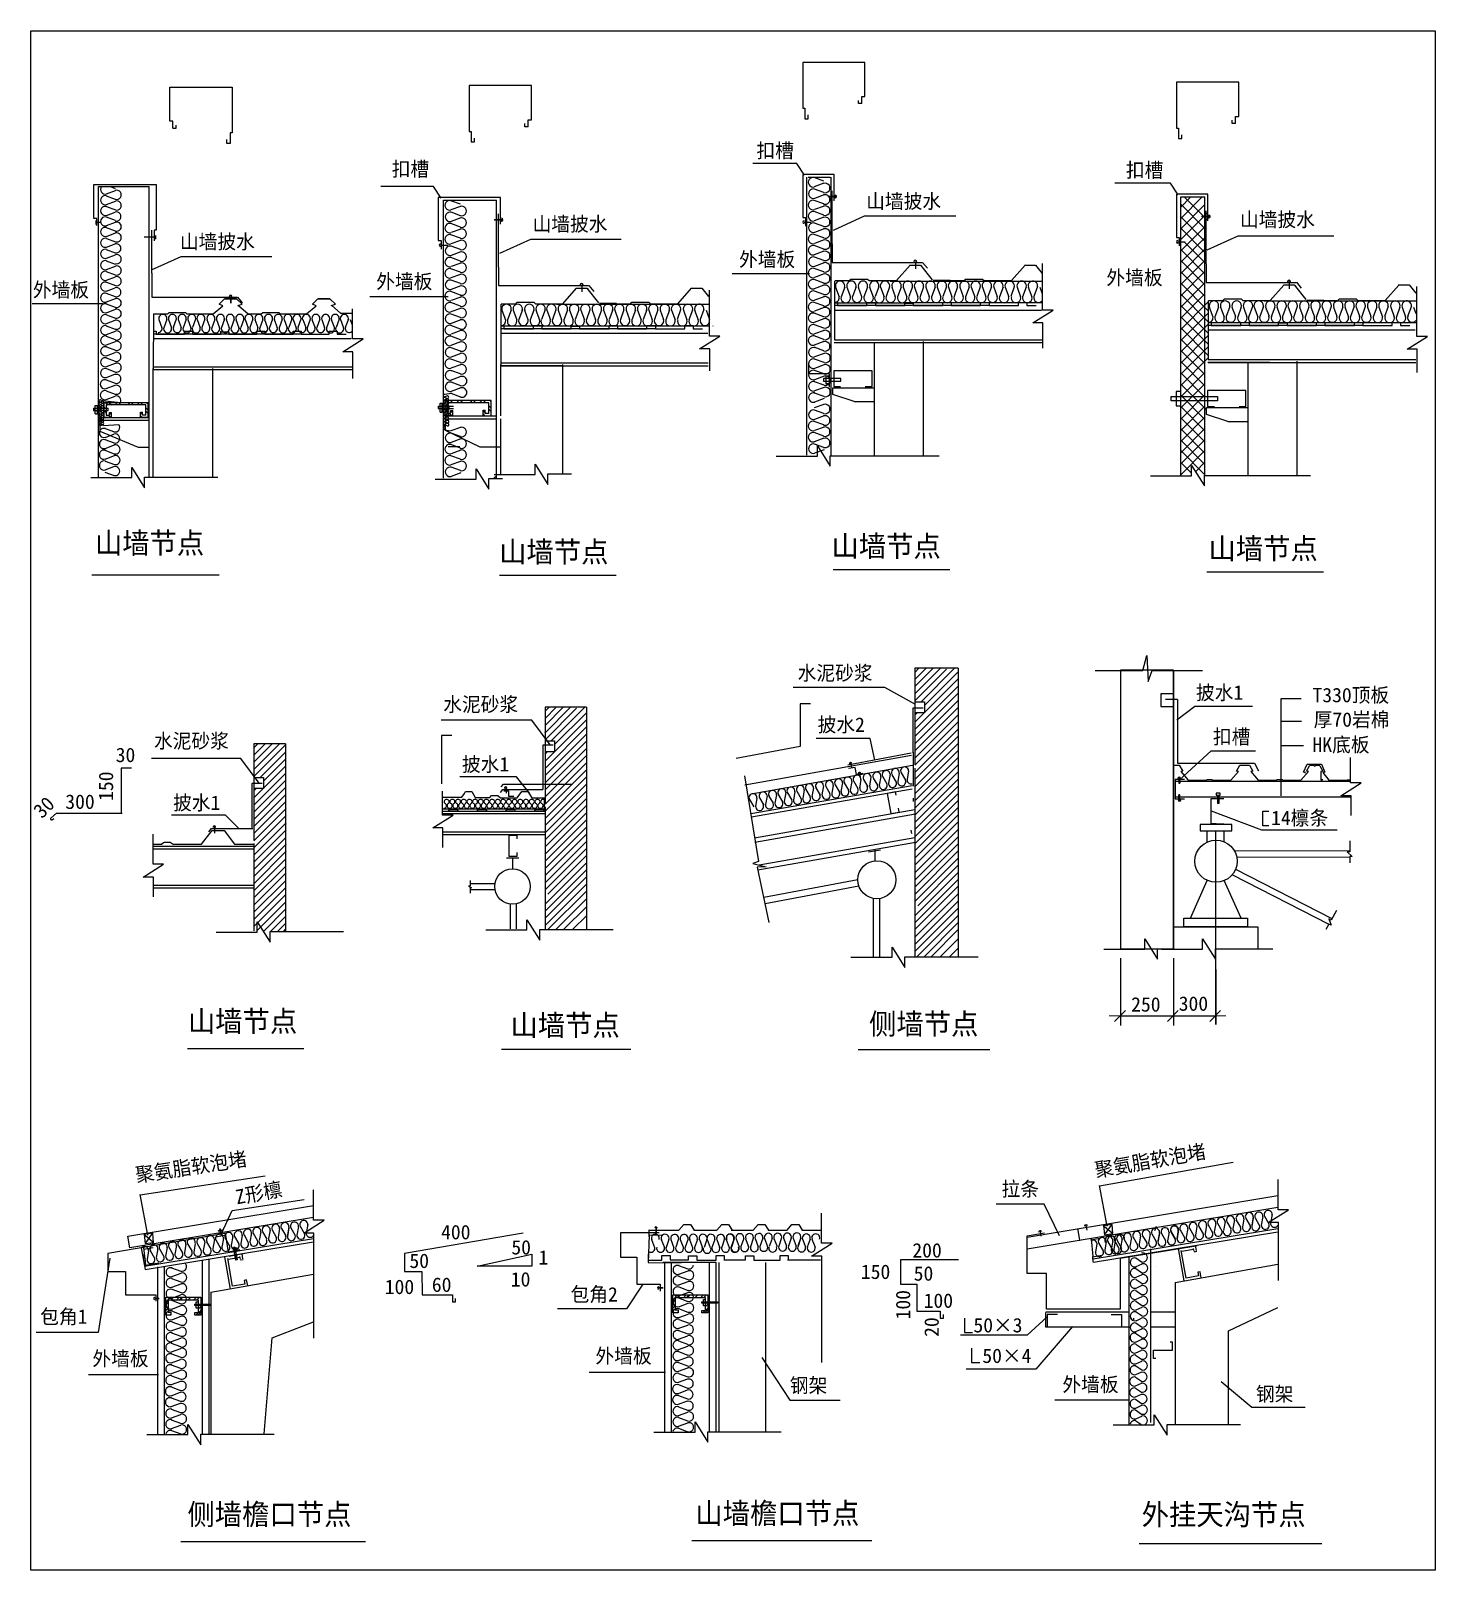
# Model space of a CAD drawing. Header units: metres. Extents: x 1193 to 1467, y 448 to 749.
import ezdxf

# ---------------------------------------------------------------- set-up
doc = ezdxf.new("R2010")
doc.units = ezdxf.units.M
for name, color, linetype in [('2', 1, 'Continuous'), ('5', 7, 'Continuous'), ('BIAO', 7, 'Continuous'), ('T330', 210, 'Continuous'), ('TU', 1, 'Continuous'), ('WALL', 80, 'Continuous'), ('ZHOU', 1, 'Continuous')]:
    doc.layers.add(name, color=color, linetype=linetype)

msp = doc.modelspace()

# ---------------------------------------------------------------- texts
for s, height, p in [('扣槽', 2.81, (1334.53, 723.9)), ('扣槽', 2.81, (1263.41, 720.29)), ('扣槽', 2.81, (1406.58, 720.08)), ('山墙披水', 2.81, (1355.93, 714.01)), ('山墙披水', 2.81, (1290.87, 709.57)), ('山墙披水', 2.81, (1428.82, 710.44)), ('山墙披水', 2.81, (1222.1, 706.13)), ('外墙板', 2.81, (1331.14, 702.68)), ('外墙板', 2.81, (1193.42, 696.74)), ('外墙板', 2.81, (1260.39, 698.37)), ('外墙板', 2.81, (1402.78, 699.14)), ('山墙节点', 4.1, (1205.53, 646.71)), ('山墙节点', 4.1, (1284.35, 645.01)), ('山墙节点', 4.1, (1349.17, 646.12)), ('山墙节点', 4.1, (1422.69, 645.65)), ('水泥砂浆', 2.81, (1342.56, 622.02)), ('水泥砂浆', 2.81, (1273.45, 615.9)), ('披水2', 2.81, (1346.46, 611.95)), ('水泥砂浆', 2.81, (1217.04, 608.78)), ('30', 2.81, (1209.58, 606.05)), ('披水1', 2.81, (1277.1, 604.22)), ('300', 2.81, (1199.75, 596.93)), ('披水1', 2.81, (1220.77, 596.72)), ('250', 2.81, (1407.6, 557.4)), ('300', 2.81, (1416.88, 557.56)), ('山墙节点', 4.1, (1223.66, 553.48)), ('山墙节点', 4.1, (1286.57, 552.71)), ('侧墙节点', 4.1, (1356.49, 552.95)), ('拉条', 2.81, (1382.33, 521.42)), ('400', 2.81, (1273.03, 513)), ('50', 2.81, (1286.74, 510.04)), ('1', 2.81, (1292.02, 508.06)), ('200', 2.81, (1364.94, 509.45)), ('50', 2.81, (1266.86, 507.41)), ('150', 2.81, (1354.9, 505.27)), ('50', 2.81, (1365.2, 504.94)), ('100', 2.81, (1262.05, 502.33)), ('60', 2.81, (1271.23, 502.75)), ('10', 2.81, (1286.63, 503.8)), ('100', 2.81, (1367.14, 499.64)), ('50×3', 2.81, (1376.85, 494.85)), ('外墙板', 2.81, (1205.04, 488.35)), ('外墙板', 2.81, (1303.14, 488.87)), ('50×4', 2.81, (1378.59, 488.89)), ('钢架', 2.81, (1341.03, 483.11)), ('外墙板', 2.81, (1394.2, 483.3)), ('钢架', 2.81, (1431.95, 481.45)), ('侧墙檐口节点', 4.1, (1223.57, 457.32)), ('山墙檐口节点', 4.1, (1322.62, 457.52)), ('外挂天沟节点', 4.1, (1409.65, 457.3))]:
    msp.add_text(s, height=height).set_placement(p)
for s, rotation, p in [('150', 90, (1209.08, 598.49)), ('30', 44.96, (1195.21, 594.91)), ('100', 90, (1364.52, 497.38)), ('20', 90, (1370.09, 493.98))]:
    msp.add_text(s, height=2.81, rotation=rotation).set_placement(p)
at = {"layer": '2'}
for s, rotation, p in [('聚氨脂软泡堵', 9.94, (1400.76, 525.08)), ('聚氨脂软泡堵', 8.61, (1213.65, 524.11)), ('Z形檩', 10.69, (1233.22, 519.81))]:
    msp.add_text(s, height=2.81, rotation=rotation, dxfattribs=at).set_placement(p)
for s, p in [('包角2', (1298.28, 500.87)), ('包角1', (1194.85, 496.53))]:
    msp.add_text(s, height=2.81, dxfattribs=at).set_placement(p)
at = {"layer": 'BIAO'}
for s, p in [('披水1', (1420.24, 618.21)), ('T330顶板', (1442.97, 617.72)), ('厚70岩棉', (1443.2, 612.95)), ('扣槽', (1423.56, 609.59)), ('HK底板', (1442.97, 608.04)), ('14檩条', (1434.9, 593.76))]:
    msp.add_text(s, height=2.81, dxfattribs=at).set_placement(p)

# ---------------------------------------------------------------- blocks, each defined once
blk = doc.blocks.new('DIM')
at = {"lineweight": 15}
blk.add_line((-2.88, 0), (2.56, 0), dxfattribs=at)
blk.add_lwpolyline([(-1.51, -1.4), (1.23, 1.33)])

# ---------------------------------------------------------------- linework, layer by layer
for p, q in [((1354.44, 734.44), (1354.44, 735.06)), ((1355.1, 734.44), (1354.44, 734.44)), ((1220.74, 729.64), (1221.4, 729.64)), ((1221.4, 729.64), (1221.4, 730.26)), ((1289.37, 729.94), (1289.37, 730.56)), ((1290.03, 729.94), (1289.37, 729.94)), ((1343.94, 731.49), (1344.59, 731.49)), ((1344.59, 732.09), (1344.59, 732.23)), ((1344.59, 731.49), (1344.59, 732.09)), ((1427.32, 730.58), (1427.32, 731.2)), ((1427.98, 730.58), (1427.32, 730.58)), ((1231.25, 727.29), (1231.25, 727.43)), ((1231.25, 726.69), (1231.25, 727.29)), ((1231.89, 726.69), (1231.25, 726.69)), ((1278.88, 726.99), (1279.53, 726.99)), ((1279.53, 727.58), (1279.53, 727.72)), ((1279.53, 726.99), (1279.53, 727.58)), ((1416.83, 727.63), (1417.48, 727.63)), ((1417.48, 728.22), (1417.48, 728.36)), ((1417.48, 727.63), (1417.48, 728.22)), ((1342.42, 722.77), (1333.85, 722.77)), ((1343.88, 720.53), (1342.41, 722.77)), ((1349.7, 720.65), (1343.57, 720.65)), ((1343.57, 720.65), (1343.57, 712.24)), ((1349.7, 715.47), (1349.7, 720.65)), ((1206.25, 718.26), (1216.1, 718.26)), ((1206.25, 676.84), (1206.25, 718.26)), ((1207.76, 716.86), (1209.57, 717.52)), ((1208.55, 718.26), (1209.5, 717.91)), ((1216.1, 674.61), (1216.1, 718.26)), ((1271.55, 718.27), (1261.3, 718.27)), ((1273.02, 716.03), (1271.55, 718.27)), ((1344.38, 681.83), (1344.38, 720.12)), ((1344.61, 720.12), (1348.89, 720.12)), ((1347.67, 719.32), (1345.78, 720.02)), ((1347.67, 718.91), (1345.78, 718.21)), ((1345.78, 717.81), (1345.78, 717.81)), ((1347.67, 717.11), (1345.88, 717.77)), ((1349.11, 681.83), (1349.11, 720.12)), ((1349.28, 707.09), (1349.28, 717.44)), ((1415.3, 718.91), (1404.44, 718.91)), ((1416.76, 716.67), (1415.3, 718.91)), ((1207.69, 716.48), (1209.5, 715.82)), ((1207.76, 714.77), (1209.57, 715.44)), ((1284.63, 716.15), (1272.48, 716.15)), ((1272.48, 716.15), (1272.48, 707.74)), ((1273.52, 715.62), (1283.82, 715.62)), ((1273.52, 677.33), (1273.52, 715.62)), ((1276.81, 714.82), (1274.92, 715.51)), ((1283.82, 675), (1283.82, 715.62)), ((1284.63, 710.97), (1284.63, 716.15)), ((1347.67, 714.88), (1345.78, 715.57)), ((1347.74, 716.67), (1345.85, 715.97)), ((1347.74, 714.48), (1345.85, 713.79)), ((1422.58, 716.79), (1416.45, 716.79)), ((1416.45, 716.79), (1416.45, 708.37)), ((1417.27, 712.08), (1421.44, 716.26)), ((1417.27, 714.28), (1419.25, 716.26)), ((1417.27, 716.26), (1421.99, 716.26)), ((1417.27, 677.97), (1417.27, 716.26)), ((1421.99, 710.12), (1417.27, 714.85)), ((1417.27, 710.03), (1421.99, 714.76)), ((1421.99, 712.24), (1417.97, 716.26)), ((1421.99, 677.97), (1421.99, 716.26)), ((1422.58, 711.61), (1422.58, 716.79)), ((1207.69, 712.37), (1209.5, 711.7)), ((1207.76, 714.38), (1209.57, 713.71)), ((1207.76, 712.66), (1209.48, 713.29)), ((1276.81, 714.4), (1274.92, 713.71)), ((1274.92, 713.31), (1274.92, 713.31)), ((1276.88, 712.16), (1274.99, 711.47)), ((1276.81, 712.6), (1275.02, 713.26)), ((1284.21, 702.59), (1284.21, 712.93)), ((1343.57, 712.24), (1344.12, 712.24)), ((1344.12, 712.24), (1344.12, 710.58)), ((1347.67, 712.7), (1345.78, 713.39)), ((1347.67, 712.28), (1345.78, 711.59)), ((1349.58, 709.78), (1355.62, 712.55)), ((1355.62, 712.55), (1373.39, 712.55)), ((1417, 707.65), (1421.99, 712.64)), ((1421.99, 707.64), (1417.27, 712.37)), ((1422.24, 703.22), (1422.24, 713.57)), ((1422.24, 712.89), (1422.58, 713.23)), ((1422.58, 711.63), (1422.24, 711.97)), ((1207.69, 710.28), (1209.5, 709.62)), ((1207.76, 710.66), (1209.57, 711.32)), ((1207.76, 708.57), (1209.57, 709.23)), ((1216.62, 701.39), (1216.62, 709.75)), ((1276.81, 710.38), (1274.92, 711.07)), ((1276.81, 708.19), (1274.92, 708.89)), ((1276.88, 709.98), (1274.99, 709.29)), ((1345.78, 711.19), (1345.78, 711.19)), ((1347.67, 708.26), (1345.78, 708.95)), ((1347.74, 710.04), (1345.85, 709.35)), ((1347.67, 710.48), (1345.88, 711.14)), ((1417.27, 705.73), (1422.24, 710.7)), ((1421.99, 705.45), (1417.27, 710.18)), ((1417.27, 703.54), (1422.24, 708.52)), ((1422.24, 709.78), (1421.99, 710.03)), ((1422.46, 705.92), (1428.5, 708.69)), ((1428.5, 708.69), (1447.1, 708.69)), ((1207.69, 706.03), (1209.5, 705.37)), ((1207.76, 708.17), (1209.57, 707.51)), ((1207.76, 706.45), (1209.48, 707.08)), ((1209.57, 707.13), (1209.57, 707.13)), ((1272.48, 707.74), (1273.03, 707.74)), ((1273.03, 707.74), (1273.03, 706.07)), ((1276.81, 707.78), (1274.92, 707.08)), ((1274.92, 706.69), (1274.92, 706.69)), ((1276.88, 705.54), (1274.99, 704.84)), ((1276.81, 705.98), (1275.02, 706.64)), ((1284.51, 705.28), (1290.55, 708.05)), ((1290.55, 708.05), (1308.12, 708.05)), ((1347.67, 706.07), (1345.78, 706.77)), ((1347.67, 705.66), (1345.78, 704.97)), ((1347.74, 707.86), (1345.85, 707.17)), ((1349.28, 707.09), (1349.28, 703.47)), ((1416.45, 708.37), (1417, 708.37)), ((1416.59, 707.24), (1416.84, 707.49)), ((1417, 708.37), (1417, 706.71)), ((1417.27, 701.35), (1422.24, 706.33)), ((1421.99, 701.29), (1417.27, 706.01)), ((1421.99, 703.47), (1417.97, 707.49)), ((1422.24, 707.6), (1421.99, 707.85)), ((1422.24, 705.41), (1421.99, 705.66)), ((1207.69, 703.81), (1209.5, 703.15)), ((1207.76, 704.32), (1209.57, 704.99)), ((1207.76, 702.11), (1209.57, 702.77)), ((1216.58, 702.02), (1222.36, 704.67)), ((1222.36, 704.67), (1240.05, 704.67)), ((1276.81, 703.75), (1274.92, 704.45)), ((1276.88, 703.36), (1274.99, 702.66)), ((1284.21, 702.59), (1284.21, 698.96)), ((1345.78, 704.57), (1345.78, 704.57)), ((1347.74, 703.42), (1345.85, 702.72)), ((1347.67, 703.86), (1345.88, 704.52)), ((1349.28, 703.47), (1366.85, 703.47)), ((1366.75, 702.83), (1366.73, 702.72)), ((1366.85, 703.47), (1366.84, 703.38)), ((1390.32, 694.19), (1390.32, 703.29)), ((1417.27, 699.17), (1422.24, 704.14)), ((1421.99, 699.1), (1417.27, 703.83)), ((1422.24, 703.22), (1422.24, 699.6)), ((1207.69, 701.73), (1209.5, 701.06)), ((1207.76, 700.02), (1209.57, 700.68)), ((1207.76, 699.62), (1209.57, 698.96)), ((1216.62, 701.39), (1216.62, 696.71)), ((1276.81, 701.57), (1274.92, 702.26)), ((1276.81, 701.15), (1274.92, 700.46)), ((1274.92, 700.06), (1274.92, 700.06)), ((1276.81, 699.35), (1275.02, 700.01)), ((1329.79, 701.35), (1344.87, 701.35)), ((1347.67, 701.63), (1345.78, 702.33)), ((1347.67, 699.45), (1345.78, 700.14)), ((1347.74, 701.24), (1345.85, 700.54)), ((1349.76, 699.84), (1349.74, 688.4)), ((1360.63, 699.84), (1390.25, 699.84)), ((1417.27, 696.98), (1421.99, 701.71)), ((1421.99, 696.91), (1417.27, 701.64)), ((1417.27, 694.79), (1421.99, 699.52)), ((1422.64, 694.07), (1417.27, 699.45)), ((1422.24, 699.6), (1439.81, 699.6)), ((1439.81, 699.6), (1439.8, 699.52)), ((1207.69, 697.48), (1209.5, 696.82)), ((1207.76, 697.9), (1209.48, 698.53)), ((1207.76, 695.77), (1209.57, 696.43)), ((1209.57, 698.58), (1209.57, 698.58)), ((1216.62, 696.71), (1233.27, 696.71)), ((1233.27, 696.71), (1233.26, 696.63)), ((1259.11, 696.85), (1274.41, 696.85)), ((1276.81, 697.13), (1274.92, 697.82)), ((1276.88, 698.91), (1274.99, 698.22)), ((1276.88, 696.73), (1274.99, 696.04)), ((1284.21, 698.96), (1301.78, 698.96)), ((1301.69, 698.32), (1301.67, 698.21)), ((1301.78, 698.96), (1301.77, 698.88)), ((1325.36, 689.13), (1325.36, 698.1)), ((1347.67, 699.03), (1345.78, 698.34)), ((1345.78, 697.94), (1345.78, 697.94)), ((1347.74, 696.79), (1345.85, 696.1)), ((1347.67, 697.24), (1345.88, 697.89)), ((1349.96, 698.65), (1350.65, 696.77)), ((1351.75, 698.65), (1351.05, 696.77)), ((1352.16, 698.65), (1352.86, 696.77)), ((1353.95, 698.72), (1353.25, 696.83)), ((1354.39, 698.65), (1355.05, 696.86)), ((1355.1, 696.77), (1355.1, 696.77)), ((1356.19, 698.65), (1355.49, 696.77)), ((1356.6, 698.65), (1357.3, 696.77)), ((1358.39, 698.72), (1357.7, 696.83)), ((1358.72, 698.65), (1359.41, 696.77)), ((1360.5, 698.72), (1359.81, 696.83)), ((1360.94, 698.65), (1361.6, 696.86)), ((1361.65, 696.77), (1361.65, 696.77)), ((1362.74, 698.65), (1362.05, 696.77)), ((1363.16, 698.65), (1363.85, 696.77)), ((1364.94, 698.72), (1364.25, 696.83)), ((1365.34, 698.65), (1366.03, 696.77)), ((1367.13, 698.72), (1366.43, 696.83)), ((1367.57, 698.65), (1368.23, 696.86)), ((1368.27, 696.77), (1368.27, 696.77)), ((1369.37, 698.65), (1368.67, 696.77)), ((1369.78, 698.65), (1370.48, 696.77)), ((1371.57, 698.72), (1370.88, 696.83)), ((1371.97, 698.65), (1372.66, 696.77)), ((1373.75, 698.72), (1373.06, 696.83)), ((1374.19, 698.65), (1374.85, 696.86)), ((1374.9, 696.77), (1374.9, 696.77)), ((1375.99, 698.65), (1375.3, 696.77)), ((1376.41, 698.65), (1377.1, 696.77)), ((1378.19, 698.72), (1377.5, 696.83)), ((1378.59, 698.65), (1379.28, 696.77)), ((1380.38, 698.72), (1379.68, 696.83)), ((1380.82, 698.65), (1381.48, 696.86)), ((1381.52, 696.77), (1381.52, 696.77)), ((1382.62, 698.65), (1381.92, 696.77)), ((1383.03, 698.65), (1383.73, 696.77)), ((1384.82, 698.72), (1384.12, 696.83)), ((1385.35, 698.65), (1386.04, 696.77)), ((1387.13, 698.65), (1386.44, 696.77)), ((1387.55, 698.65), (1388.24, 696.77)), ((1389.37, 698.81), (1388.64, 696.83)), ((1389.78, 698.65), (1390.25, 697.36)), ((1417.27, 692.61), (1421.99, 697.33)), ((1422.64, 691.89), (1417.27, 697.27)), ((1439.63, 698.96), (1439.62, 698.85)), ((1463.31, 689.07), (1463.31, 698.77)), ((1193.29, 695.5), (1207.1, 695.5)), ((1207.69, 695.39), (1209.5, 694.73)), ((1207.76, 693.68), (1209.57, 694.35)), ((1216.93, 693.43), (1216.91, 682.59)), ((1230.77, 696.35), (1230.79, 696.25)), ((1233.18, 696.35), (1233.16, 696.25)), ((1255.78, 688.56), (1255.78, 694.46)), ((1276.81, 694.95), (1274.92, 695.64)), ((1276.81, 694.53), (1274.92, 693.84)), ((1274.92, 693.44), (1274.92, 693.44)), ((1284.7, 695.34), (1284.68, 683.34)), ((1284.89, 694.15), (1285.59, 692.26)), ((1286.68, 694.15), (1285.99, 692.26)), ((1287.1, 694.15), (1287.79, 692.26)), ((1288.88, 694.22), (1288.19, 692.33)), ((1289.32, 694.15), (1289.98, 692.35)), ((1291.12, 694.15), (1290.43, 692.26)), ((1291.54, 694.15), (1292.23, 692.26)), ((1293.32, 694.22), (1292.63, 692.33)), ((1293.65, 694.15), (1294.34, 692.26)), ((1295.44, 694.22), (1294.74, 692.33)), ((1295.57, 695.34), (1325.19, 695.34)), ((1295.88, 694.15), (1296.54, 692.35)), ((1297.68, 694.15), (1296.98, 692.26)), ((1298.09, 694.15), (1298.79, 692.26)), ((1299.88, 694.22), (1299.19, 692.33)), ((1300.28, 694.15), (1300.97, 692.26)), ((1302.06, 694.22), (1301.37, 692.33)), ((1302.5, 694.15), (1303.16, 692.35)), ((1304.3, 694.15), (1303.61, 692.26)), ((1304.72, 694.15), (1305.41, 692.26)), ((1306.5, 694.22), (1305.81, 692.33)), ((1306.9, 694.15), (1307.59, 692.26)), ((1308.69, 694.22), (1307.99, 692.33)), ((1309.13, 694.15), (1309.79, 692.35)), ((1310.93, 694.15), (1310.23, 692.26)), ((1311.34, 694.15), (1312.04, 692.26)), ((1313.13, 694.22), (1312.43, 692.33)), ((1313.53, 694.15), (1314.22, 692.26)), ((1315.31, 694.22), (1314.62, 692.33)), ((1315.75, 694.15), (1316.41, 692.35)), ((1317.55, 694.15), (1316.86, 692.26)), ((1317.97, 694.15), (1318.66, 692.26)), ((1319.75, 694.22), (1319.06, 692.33)), ((1320.28, 694.15), (1320.97, 692.26)), ((1322.07, 694.15), (1321.37, 692.26)), ((1322.48, 694.15), (1323.18, 692.26)), ((1324.3, 694.3), (1323.58, 692.33)), ((1324.71, 694.15), (1325.37, 692.35)), ((1347.67, 695.01), (1345.78, 695.7)), ((1347.67, 692.9), (1345.78, 693.59)), ((1347.74, 694.68), (1345.85, 693.99)), ((1349.74, 694.18), (1390.09, 694.18)), ((1349.76, 695.67), (1350.35, 695.67)), ((1363.48, 695.56), (1349.78, 695.56)), ((1379.89, 695.06), (1349.79, 695.06)), ((1350.35, 695.67), (1350.35, 695.06)), ((1350.35, 695.06), (1356.09, 695.06)), ((1356.09, 695.06), (1356.09, 695.67)), ((1356.09, 695.67), (1357.73, 695.67)), ((1357.73, 695.67), (1357.73, 695.06)), ((1357.73, 695.06), (1363.48, 695.06)), ((1363.48, 695.06), (1363.48, 695.67)), ((1363.48, 695.65), (1390.37, 695.65)), ((1363.48, 695.01), (1363.48, 695.56)), ((1363.48, 695.56), (1365.12, 695.56)), ((1365.12, 695.56), (1365.12, 695.06)), ((1365.12, 695.06), (1370.86, 695.06)), ((1370.86, 695.06), (1370.86, 695.67)), ((1370.86, 695.67), (1372.5, 695.67)), ((1379.89, 695.06), (1372.19, 695.06)), ((1372.5, 695.67), (1372.5, 695.06)), ((1372.5, 695.06), (1378.25, 695.06)), ((1378.25, 695.06), (1378.25, 695.67)), ((1378.25, 695.67), (1379.89, 695.67)), ((1379.89, 695.67), (1379.89, 695.06)), ((1379.89, 695.06), (1385.63, 695.06)), ((1385.63, 695.06), (1385.63, 695.67)), ((1385.63, 695.67), (1387.27, 695.67)), ((1387.27, 695.67), (1387.27, 695.06)), ((1387.27, 695.06), (1389.06, 695.06)), ((1388.41, 691.68), (1392.38, 694.19)), ((1392.38, 694.19), (1390.32, 694.19)), ((1417.27, 690.42), (1422.65, 695.8)), ((1422.64, 689.71), (1417.27, 695.08)), ((1417.27, 688.23), (1422.64, 693.61)), ((1422.65, 695.98), (1422.63, 684.53)), ((1422.84, 694.79), (1423.54, 692.9)), ((1424.63, 694.79), (1423.94, 692.9)), ((1425.05, 694.79), (1425.74, 692.9)), ((1426.83, 694.86), (1426.14, 692.97)), ((1427.27, 694.79), (1427.93, 692.99)), ((1429.07, 694.79), (1428.38, 692.9)), ((1429.49, 694.79), (1430.18, 692.9)), ((1431.27, 694.86), (1430.58, 692.97)), ((1431.6, 694.79), (1432.29, 692.9)), ((1433.39, 694.86), (1432.69, 692.97)), ((1433.52, 695.98), (1463.13, 695.98)), ((1433.83, 694.79), (1434.49, 692.99)), ((1435.63, 694.79), (1434.93, 692.9)), ((1436.04, 694.79), (1436.74, 692.9)), ((1437.83, 694.86), (1437.14, 692.97)), ((1438.23, 694.79), (1438.92, 692.9)), ((1440.01, 694.86), (1439.32, 692.97)), ((1440.45, 694.79), (1441.11, 692.99)), ((1442.25, 694.79), (1441.56, 692.9)), ((1442.67, 694.79), (1443.36, 692.9)), ((1444.45, 694.86), (1443.76, 692.97)), ((1444.85, 694.79), (1445.54, 692.9)), ((1446.64, 694.86), (1445.94, 692.97)), ((1447.08, 694.79), (1447.74, 692.99)), ((1448.88, 694.79), (1448.18, 692.9)), ((1449.29, 694.79), (1449.98, 692.9)), ((1451.08, 694.86), (1450.38, 692.97)), ((1451.47, 694.79), (1452.17, 692.9)), ((1453.26, 694.86), (1452.57, 692.97)), ((1453.7, 694.79), (1454.36, 692.99)), ((1455.5, 694.79), (1454.81, 692.9)), ((1455.92, 694.79), (1456.61, 692.9)), ((1457.7, 694.86), (1457.01, 692.97)), ((1458.23, 694.79), (1458.92, 692.9)), ((1460.02, 694.79), (1459.32, 692.9)), ((1460.43, 694.79), (1461.13, 692.9)), ((1462.25, 694.94), (1461.52, 692.97)), ((1462.66, 694.79), (1463.13, 693.5)), ((1207.69, 691.14), (1209.5, 690.48)), ((1207.76, 693.29), (1209.57, 692.62)), ((1207.76, 691.57), (1209.48, 692.2)), ((1209.57, 692.24), (1209.57, 692.24)), ((1218.01, 692.33), (1218.6, 690.73)), ((1219.53, 692.33), (1218.94, 690.73)), ((1219.88, 692.33), (1220.47, 690.73)), ((1221.4, 692.39), (1220.81, 690.79)), ((1221.77, 692.33), (1222.33, 690.81)), ((1222.37, 690.73), (1222.37, 690.73)), ((1223.3, 692.33), (1222.71, 690.73)), ((1223.66, 692.33), (1224.25, 690.73)), ((1225.17, 692.39), (1224.58, 690.79)), ((1225.45, 692.33), (1226.04, 690.73)), ((1226.97, 692.39), (1226.38, 690.79)), ((1227.34, 692.33), (1227.91, 690.81)), ((1227.95, 690.73), (1227.95, 690.73)), ((1228.9, 692.33), (1228.31, 690.73)), ((1229.25, 692.33), (1229.84, 690.73)), ((1230.77, 692.39), (1230.18, 690.79)), ((1231.14, 692.33), (1231.7, 690.81)), ((1231.74, 690.73), (1231.74, 690.73)), ((1232.67, 692.33), (1232.08, 690.73)), ((1233.03, 692.33), (1233.62, 690.73)), ((1234.54, 692.39), (1233.95, 690.79)), ((1234.82, 692.33), (1235.41, 690.73)), ((1236.34, 692.39), (1235.75, 690.79)), ((1236.72, 692.33), (1237.28, 690.81)), ((1237.32, 690.73), (1237.32, 690.73)), ((1238.27, 692.33), (1237.68, 690.73)), ((1238.62, 692.33), (1239.21, 690.73)), ((1240.14, 692.39), (1239.55, 690.79)), ((1240.51, 692.33), (1241.07, 690.81)), ((1241.11, 690.73), (1241.11, 690.73)), ((1242.04, 692.33), (1241.45, 690.73)), ((1242.4, 692.33), (1242.99, 690.73)), ((1243.91, 692.39), (1243.33, 690.79)), ((1244.19, 692.33), (1244.78, 690.73)), ((1245.71, 692.39), (1245.12, 690.79)), ((1246.09, 692.33), (1246.65, 690.81)), ((1246.69, 690.73), (1246.69, 690.73)), ((1247.51, 692.33), (1246.92, 690.73)), ((1247.86, 692.33), (1248.45, 690.73)), ((1249.38, 692.39), (1248.79, 690.79)), ((1249.75, 692.33), (1250.31, 690.81)), ((1250.35, 690.73), (1250.35, 690.73)), ((1251.28, 692.33), (1250.69, 690.73)), ((1251.63, 692.33), (1252.22, 690.73)), ((1253.15, 692.39), (1252.56, 690.79)), ((1253.43, 692.33), (1254.02, 690.73)), ((1254.95, 692.39), (1254.36, 690.79)), ((1255.32, 692.33), (1255.65, 691.44)), ((1255.92, 690.73), (1255.92, 690.73)), ((1276.81, 690.5), (1274.92, 691.2)), ((1276.88, 692.29), (1274.99, 691.6)), ((1276.81, 692.73), (1275.02, 693.39)), ((1284.69, 691.16), (1285.28, 691.16)), ((1298.41, 691.05), (1284.71, 691.05)), ((1314.82, 690.55), (1284.73, 690.55)), ((1285.28, 691.16), (1285.28, 690.55)), ((1285.28, 690.55), (1291.03, 690.55)), ((1290.03, 692.26), (1290.03, 692.26)), ((1291.03, 690.55), (1291.03, 691.16)), ((1291.03, 691.16), (1292.67, 691.16)), ((1292.67, 691.16), (1292.67, 690.55)), ((1292.67, 690.55), (1298.41, 690.55)), ((1296.58, 692.26), (1296.59, 692.26)), ((1298.41, 690.55), (1298.41, 691.16)), ((1298.41, 691.15), (1325.3, 691.15)), ((1298.41, 690.5), (1298.41, 691.05)), ((1298.41, 691.05), (1300.05, 691.05)), ((1300.05, 691.05), (1300.05, 690.55)), ((1300.05, 690.55), (1305.8, 690.55)), ((1303.21, 692.26), (1303.21, 692.26)), ((1305.8, 690.55), (1305.8, 691.16)), ((1305.8, 691.16), (1307.44, 691.16)), ((1314.82, 690.55), (1307.13, 690.55)), ((1307.44, 691.16), (1307.44, 690.55)), ((1307.44, 690.55), (1313.18, 690.55)), ((1309.83, 692.26), (1309.83, 692.26)), ((1313.18, 690.55), (1313.18, 691.16)), ((1313.18, 691.16), (1314.82, 691.16)), ((1314.82, 691.16), (1314.82, 690.55)), ((1314.82, 690.55), (1320.57, 690.55)), ((1316.46, 692.26), (1316.46, 692.26)), ((1320.57, 691.16), (1322.21, 691.16)), ((1320.57, 690.55), (1320.57, 691.16)), ((1322.21, 691.16), (1322.21, 690.55)), ((1322.21, 690.55), (1323.99, 690.55)), ((1325.42, 692.26), (1325.42, 692.26)), ((1326.03, 691.15), (1326.11, 691.15)), ((1347.67, 692.48), (1345.78, 691.79)), ((1345.78, 691.39), (1345.78, 691.39)), ((1347.67, 690.68), (1345.88, 691.34)), ((1390.39, 691.68), (1388.41, 691.68)), ((1390.39, 686.77), (1390.39, 691.68)), ((1422.63, 687.53), (1417.27, 692.89)), ((1417.27, 686.04), (1422.64, 691.42)), ((1422.63, 685.34), (1417.27, 690.71)), ((1422.64, 691.8), (1423.23, 691.8)), ((1436.36, 691.69), (1422.66, 691.69)), ((1452.77, 691.19), (1422.68, 691.19)), ((1423.23, 691.8), (1423.23, 691.19)), ((1423.23, 691.19), (1428.98, 691.19)), ((1427.98, 692.9), (1427.98, 692.9)), ((1428.98, 691.19), (1428.98, 691.8)), ((1428.98, 691.8), (1430.62, 691.8)), ((1430.62, 691.8), (1430.62, 691.19)), ((1430.62, 691.19), (1436.36, 691.19)), ((1434.53, 692.9), (1434.53, 692.9)), ((1436.36, 691.19), (1436.36, 691.8)), ((1436.36, 691.79), (1463.25, 691.79)), ((1436.36, 691.14), (1436.36, 691.69)), ((1436.36, 691.69), (1438, 691.69)), ((1438, 691.69), (1438, 691.19)), ((1438, 691.19), (1443.75, 691.19)), ((1441.16, 692.9), (1441.16, 692.9)), ((1443.75, 691.19), (1443.75, 691.8)), ((1443.75, 691.8), (1445.39, 691.8)), ((1452.77, 691.19), (1445.08, 691.19)), ((1445.39, 691.8), (1445.39, 691.19)), ((1445.39, 691.19), (1451.13, 691.19)), ((1447.78, 692.9), (1447.78, 692.9)), ((1451.13, 691.19), (1451.13, 691.8)), ((1451.13, 691.8), (1452.77, 691.8)), ((1452.77, 691.8), (1452.77, 691.19)), ((1452.77, 691.19), (1458.52, 691.19)), ((1454.41, 692.9), (1454.41, 692.9)), ((1458.52, 691.8), (1460.16, 691.8)), ((1458.52, 691.19), (1458.52, 691.8)), ((1460.16, 691.8), (1460.16, 691.19)), ((1460.16, 691.19), (1461.94, 691.19)), ((1463.37, 692.9), (1463.37, 692.9)), ((1207.69, 689.12), (1209.5, 688.46)), ((1207.76, 689.44), (1209.57, 690.1)), ((1207.76, 687.42), (1209.57, 688.08)), ((1216.91, 688.64), (1255.49, 688.64)), ((1216.93, 690.07), (1217.5, 690.07)), ((1245.74, 689.48), (1216.97, 689.48)), ((1217.5, 690.07), (1217.5, 689.48)), ((1217.5, 689.48), (1222.99, 689.48)), ((1222.99, 689.48), (1222.99, 690.07)), ((1222.99, 690.07), (1224.56, 690.07)), ((1224.56, 690.07), (1224.56, 689.48)), ((1224.56, 689.48), (1230.05, 689.48)), ((1230.05, 689.48), (1230.05, 690.07)), ((1230.05, 689.43), (1230.05, 689.96)), ((1230.05, 689.96), (1231.62, 689.96)), ((1231.62, 689.96), (1231.62, 689.48)), ((1231.62, 689.48), (1237.11, 689.48)), ((1237.11, 689.48), (1237.11, 690.07)), ((1237.11, 690.07), (1238.68, 690.07)), ((1245.74, 689.48), (1238.38, 689.48)), ((1238.68, 690.07), (1238.68, 689.48)), ((1238.68, 689.48), (1244.17, 689.48)), ((1244.17, 689.48), (1244.17, 690.07)), ((1244.17, 690.07), (1245.74, 690.07)), ((1245.74, 690.07), (1245.74, 689.48)), ((1245.74, 689.48), (1251.23, 689.48)), ((1251.23, 690.07), (1252.8, 690.07)), ((1251.23, 689.48), (1251.23, 690.07)), ((1252.8, 690.07), (1252.8, 689.48)), ((1252.8, 689.48), (1254.51, 689.48)), ((1253.87, 686.05), (1257.84, 688.56)), ((1257.84, 688.56), (1255.78, 688.56)), ((1276.81, 688.39), (1274.92, 689.08)), ((1276.81, 687.97), (1274.92, 687.28)), ((1276.88, 690.18), (1274.99, 689.48)), ((1284.68, 689.68), (1325.02, 689.68)), ((1323.44, 686.62), (1327.42, 689.13)), ((1327.42, 689.13), (1325.36, 689.13)), ((1347.67, 688.45), (1345.78, 689.15)), ((1347.67, 688.04), (1345.78, 687.34)), ((1347.74, 690.24), (1345.85, 689.55)), ((1349.68, 687.87), (1361.78, 687.87)), ((1349.74, 688.4), (1390.2, 688.4)), ((1349.74, 687.87), (1349.74, 687.85)), ((1349.74, 687.85), (1390.2, 687.85)), ((1357.48, 687.87), (1357.48, 677.18)), ((1367.04, 688.08), (1367.04, 665.91)), ((1417.27, 683.86), (1422.63, 689.23)), ((1421.99, 683.79), (1417.27, 688.52)), ((1422.62, 690.31), (1462.97, 690.31)), ((1461.4, 686.56), (1465.37, 689.07)), ((1465.37, 689.07), (1463.31, 689.07)), ((1207.69, 684.88), (1209.5, 684.21)), ((1207.76, 687.02), (1209.57, 686.35)), ((1207.76, 685.3), (1209.48, 685.93)), ((1209.57, 685.97), (1209.57, 685.97)), ((1255.85, 686.05), (1253.87, 686.05)), ((1255.85, 680.86), (1255.85, 686.05)), ((1274.92, 686.88), (1274.92, 686.88)), ((1276.81, 683.95), (1274.92, 684.64)), ((1276.88, 685.73), (1274.99, 685.04)), ((1276.81, 686.18), (1275.02, 686.83)), ((1325.43, 686.62), (1323.44, 686.62)), ((1325.43, 682.32), (1325.43, 686.62)), ((1347.67, 686.25), (1345.78, 686.94)), ((1347.74, 685.74), (1345.85, 685.05)), ((1347.74, 683.96), (1345.85, 684.65)), ((1417.27, 681.67), (1422.63, 687.04)), ((1421.99, 681.6), (1417.27, 686.33)), ((1417.27, 679.48), (1422.63, 684.85)), ((1422.62, 684.53), (1463.09, 684.53)), ((1463.38, 686.56), (1461.4, 686.56)), ((1463.38, 682), (1463.38, 686.56)), ((1207.76, 683.17), (1209.57, 683.83)), ((1207.76, 682.77), (1209.57, 682.11)), ((1207.76, 681.06), (1209.57, 681.73)), ((1216.85, 682.81), (1216.85, 673.23)), ((1216.91, 683.11), (1255.6, 683.11)), ((1216.91, 682.59), (1255.6, 682.59)), ((1228.43, 682.81), (1228.43, 661.61)), ((1276.81, 683.53), (1274.92, 682.84)), ((1276.81, 681.75), (1274.92, 682.44)), ((1284.61, 683.57), (1284.61, 673.56)), ((1284.61, 683.37), (1296.72, 683.37)), ((1284.68, 683.89), (1325.14, 683.89)), ((1284.68, 683.34), (1325.14, 683.34)), ((1296.72, 683.57), (1296.72, 662.24)), ((1344.38, 665.89), (1344.38, 681.93)), ((1344.74, 681.75), (1344.74, 683.92)), ((1348.75, 681.75), (1344.74, 681.75)), ((1347.74, 683.51), (1345.85, 682.82)), ((1347.74, 681.73), (1345.85, 682.42)), ((1348.75, 679.19), (1348.75, 681.75)), ((1349.11, 665.89), (1349.11, 681.93)), ((1357.09, 682.35), (1349.61, 682.35)), ((1349.61, 682.35), (1349.61, 679.28)), ((1357.09, 679.28), (1357.09, 682.35)), ((1421.99, 679.42), (1417.27, 684.14)), ((1417.27, 677.3), (1421.99, 682.03)), ((1421.99, 677.23), (1417.27, 681.96)), ((1422.56, 684.01), (1434.67, 684.01)), ((1422.62, 684.01), (1422.62, 683.98)), ((1422.62, 683.98), (1463.09, 683.98)), ((1430.37, 684.01), (1430.37, 673.31)), ((1439.92, 684.21), (1439.92, 662.04)), ((1207.7, 680.58), (1209.5, 679.91)), ((1207.7, 678.87), (1209.5, 679.53)), ((1207.7, 678.44), (1209.5, 677.78)), ((1276.88, 681.24), (1274.99, 680.54)), ((1276.88, 679.45), (1274.99, 680.14)), ((1276.88, 679.01), (1274.99, 678.32)), ((1347.74, 681.31), (1345.85, 680.62)), ((1347.74, 679.53), (1345.85, 680.22)), ((1347.74, 679.12), (1345.85, 678.42)), ((1350.98, 680.87), (1347.58, 680.87)), ((1347.58, 680.87), (1347.58, 680.32)), ((1347.58, 680.32), (1350.98, 680.32)), ((1348.09, 681.34), (1348.09, 679.82)), ((1348.09, 681.34), (1348.75, 681.34)), ((1348.09, 679.82), (1348.75, 679.82)), ((1348.75, 679.82), (1348.09, 679.82)), ((1349.42, 679.03), (1357.48, 679.03)), ((1349.43, 677.72), (1349.43, 679.03)), ((1349.61, 679.28), (1350.94, 679.28)), ((1350.98, 680.32), (1350.98, 680.87)), ((1355.76, 679.28), (1357.09, 679.28)), ((1417.27, 675.11), (1421.99, 679.84)), ((1422.32, 674.72), (1417.27, 679.77)), ((1429.97, 678.48), (1422.5, 678.48)), ((1422.5, 678.48), (1422.5, 675.41)), ((1429.97, 675.41), (1429.97, 678.48)), ((1206.25, 661.59), (1206.25, 676.93)), ((1206.61, 676.68), (1207, 676.53)), ((1206.61, 676.22), (1207, 676.08)), ((1206.61, 675.74), (1207, 675.59)), ((1206.62, 676.31), (1207.01, 676.45)), ((1206.62, 675.85), (1207.01, 675.99)), ((1206.62, 675.36), (1207.01, 675.51)), ((1207.01, 676.92), (1207.01, 676.92)), ((1207.01, 675.98), (1207.01, 675.98)), ((1215.89, 676.1), (1207.27, 676.1)), ((1207.27, 676.1), (1207.27, 673.28)), ((1207.68, 676.1), (1208.1, 675.69)), ((1215.48, 675.69), (1207.69, 675.69)), ((1207.69, 675.69), (1207.69, 673.7)), ((1207.7, 676.77), (1209.5, 677.43)), ((1208.33, 676.1), (1208.75, 675.69)), ((1209.53, 676.1), (1209.95, 675.69)), ((1210.18, 676.1), (1210.6, 675.69)), ((1211.98, 676.1), (1212.4, 675.69)), ((1212.63, 676.1), (1213.05, 675.69)), ((1213.83, 676.1), (1214.25, 675.69)), ((1214.48, 676.1), (1214.9, 675.69)), ((1215.48, 673.69), (1215.48, 675.69)), ((1215.68, 676.1), (1215.89, 675.89)), ((1215.89, 673.28), (1215.89, 676.1)), ((1273.52, 661.39), (1273.52, 677.43)), ((1273.72, 677.76), (1273.72, 677.76)), ((1274.23, 676.97), (1273.72, 677.15)), ((1274.23, 676.38), (1273.72, 676.56)), ((1274.23, 676.27), (1273.72, 676.08)), ((1273.72, 675.97), (1273.72, 675.97)), ((1275, 677.94), (1273.74, 677.76)), ((1274.25, 677.45), (1273.74, 677.26)), ((1274.25, 676.86), (1273.74, 676.67)), ((1274.25, 675.66), (1273.74, 675.47)), ((1274.23, 675.78), (1273.75, 675.96)), ((1273.76, 676.56), (1273.76, 673.61)), ((1282.78, 676.56), (1273.76, 676.56)), ((1273.76, 675.74), (1274.2, 675.3)), ((1274.19, 676.56), (1274.62, 676.12)), ((1274.2, 676.12), (1274.2, 674.05)), ((1282.34, 676.12), (1274.2, 676.12)), ((1274.87, 676.56), (1275.31, 676.12)), ((1276.88, 677.22), (1274.99, 677.92)), ((1276.12, 676.56), (1276.56, 676.12)), ((1276.8, 676.56), (1277.24, 676.12)), ((1278.68, 676.56), (1279.12, 676.12)), ((1279.37, 676.56), (1279.8, 676.12)), ((1280.62, 676.56), (1281.06, 676.12)), ((1281.3, 676.56), (1281.74, 676.12)), ((1282.34, 674.04), (1282.34, 676.12)), ((1282.34, 675.52), (1282.78, 675.08)), ((1282.55, 676.56), (1282.78, 676.33)), ((1282.78, 673.6), (1282.78, 676.56)), ((1347.67, 675.81), (1345.78, 675.12)), ((1347.74, 677.33), (1345.85, 678.02)), ((1347.74, 676.92), (1345.85, 676.22)), ((1353.6, 676.34), (1349.43, 677.72)), ((1353.6, 676.34), (1357.48, 676.34)), ((1357.48, 677.51), (1357.48, 665.91)), ((1357.48, 677.51), (1357.48, 675.28)), ((1415.44, 677.37), (1424.43, 677.37)), ((1415.44, 676.49), (1415.44, 677.37)), ((1424.43, 676.49), (1415.44, 676.49)), ((1417.27, 678.34), (1416.39, 678.34)), ((1416.39, 678.34), (1416.39, 675.52)), ((1416.39, 675.52), (1417.27, 675.52)), ((1417.27, 662.03), (1417.27, 678.07)), ((1417.27, 672.92), (1421.99, 677.65)), ((1421.99, 672.86), (1417.27, 677.58)), ((1417.27, 670.74), (1421.99, 675.46)), ((1421.99, 670.67), (1417.27, 675.4)), ((1421.99, 662.03), (1421.99, 678.07)), ((1422.5, 675.41), (1423.83, 675.41)), ((1424.43, 677.37), (1424.43, 676.49)), ((1428.64, 675.41), (1429.97, 675.41)), ((1206.61, 675.28), (1207, 675.14)), ((1206.61, 674.35), (1207, 674.21)), ((1206.61, 673.91), (1207, 673.77)), ((1206.61, 672.98), (1207, 672.84)), ((1206.62, 674.91), (1207.01, 675.05)), ((1206.62, 674.82), (1207.01, 674.68)), ((1206.62, 674.44), (1207, 674.58)), ((1206.62, 673.98), (1207.01, 674.12)), ((1206.62, 673.54), (1207.01, 673.68)), ((1206.62, 673.45), (1207.01, 673.3)), ((1206.62, 673.07), (1207, 673.21)), ((1206.62, 672.61), (1207.01, 672.75)), ((1206.62, 672.52), (1207.01, 672.38)), ((1207.01, 674.59), (1207.01, 674.59)), ((1207.27, 675.31), (1207.69, 674.9)), ((1207.27, 674.66), (1207.69, 674.16)), ((1207.28, 673.28), (1208.77, 673.28)), ((1207.69, 673.7), (1208.35, 673.7)), ((1208.15, 673.7), (1208.57, 673.28)), ((1208.35, 673.7), (1208.35, 674.25)), ((1208.35, 674.25), (1208.77, 674.25)), ((1208.35, 674.16), (1208.77, 673.74)), ((1208.77, 673.28), (1208.77, 674.25)), ((1214.4, 673.28), (1214.4, 674.31)), ((1214.4, 674.31), (1214.82, 674.31)), ((1214.4, 674.22), (1214.8, 673.82)), ((1214.4, 673.57), (1214.69, 673.28)), ((1214.4, 673.28), (1215.9, 673.28)), ((1214.82, 673.69), (1214.82, 674.31)), ((1215.48, 673.69), (1214.82, 673.69)), ((1215.48, 675.11), (1215.89, 674.69)), ((1215.48, 674.46), (1215.89, 674.04)), ((1215.81, 673.85), (1215.81, 673.85)), ((1216.1, 661.59), (1216.1, 674.71)), ((1216.85, 673.69), (1216.85, 661.61)), ((1274.23, 675.18), (1273.72, 675.37)), ((1274.23, 674.61), (1273.72, 674.8)), ((1274.23, 674.5), (1273.72, 674.31)), ((1273.72, 674.2), (1273.72, 674.2)), ((1274.23, 673.41), (1273.72, 673.6)), ((1274.23, 673.3), (1273.72, 673.11)), ((1274.23, 672.81), (1273.72, 673)), ((1274.25, 675.09), (1273.74, 674.9)), ((1274.25, 673.89), (1273.74, 673.7)), ((1274.25, 672.68), (1273.74, 672.49)), ((1274.23, 674.01), (1273.75, 674.19)), ((1273.76, 675.05), (1274.2, 674.53)), ((1273.76, 673.61), (1275.32, 673.61)), ((1274.2, 674.05), (1274.89, 674.05)), ((1274.68, 674.05), (1275.12, 673.61)), ((1274.89, 674.62), (1275.32, 674.62)), ((1274.89, 674.05), (1274.89, 674.62)), ((1274.89, 674.53), (1275.32, 674.09)), ((1275.32, 673.61), (1275.32, 674.62)), ((1281.22, 674.69), (1281.66, 674.69)), ((1281.22, 673.6), (1281.22, 674.69)), ((1281.22, 674.59), (1281.64, 674.17)), ((1281.22, 673.91), (1281.52, 673.6)), ((1281.66, 674.04), (1281.66, 674.69)), ((1282.34, 674.04), (1281.66, 674.04)), ((1282.34, 674.84), (1282.78, 674.4)), ((1283.82, 661.39), (1283.82, 675.1)), ((1284.61, 673.01), (1284.61, 662.24)), ((1345.78, 674.72), (1345.78, 674.72)), ((1347.67, 671.79), (1345.78, 672.48)), ((1347.74, 673.57), (1345.85, 672.88)), ((1347.67, 674.02), (1345.88, 674.67)), ((1417.27, 668.55), (1421.99, 673.28)), ((1421.99, 668.48), (1417.27, 673.21)), ((1422.3, 675.17), (1430.37, 675.17)), ((1422.32, 673.86), (1422.32, 675.17)), ((1426.48, 672.47), (1422.32, 673.86)), ((1426.48, 672.47), (1430.37, 672.47)), ((1430.37, 673.65), (1430.37, 662.04)), ((1430.37, 673.65), (1430.37, 671.42)), ((1206.61, 672.04), (1207, 671.9)), ((1206.61, 671.67), (1207, 671.81)), ((1206.62, 672.15), (1207.01, 672.29)), ((1207.53, 671.08), (1209.33, 670.42)), ((1207.53, 669.36), (1209.24, 669.99)), ((1273.6, 671.3), (1273.64, 671.46)), ((1273.62, 671.01), (1273.6, 671.3)), ((1273.76, 670.77), (1273.62, 671.01)), ((1273.64, 671.58), (1273.68, 671.68)), ((1273.64, 671.46), (1273.64, 671.58)), ((1273.68, 671.74), (1273.74, 671.76)), ((1273.68, 671.68), (1273.68, 671.74)), ((1274.25, 672.19), (1273.74, 672.38)), ((1274.25, 672.08), (1273.74, 671.89)), ((1274.25, 671.59), (1273.74, 671.78)), ((1274.9, 670.59), (1273.76, 670.77)), ((1276.81, 671.31), (1274.92, 670.62)), ((1274.92, 670.22), (1274.92, 670.22)), ((1276.81, 669.51), (1275.02, 670.17)), ((1347.67, 669.61), (1345.78, 670.3)), ((1347.74, 671.39), (1345.85, 670.7)), ((1417.27, 666.36), (1421.99, 671.09)), ((1421.99, 666.3), (1417.27, 671.02)), ((1207.46, 668.94), (1209.27, 668.28)), ((1207.46, 666.85), (1209.27, 666.19)), ((1207.53, 667.23), (1209.33, 667.89)), ((1276.81, 667.28), (1274.92, 667.98)), ((1276.88, 669.07), (1274.99, 668.38)), ((1276.88, 666.89), (1274.99, 666.19)), ((1280.58, 667.53), (1284.61, 667.53)), ((1347.67, 669.19), (1345.78, 668.5)), ((1345.78, 668.1), (1345.78, 668.1)), ((1347.74, 666.95), (1345.85, 666.26)), ((1347.67, 667.39), (1345.88, 668.05)), ((1346.41, 665.72), (1346.41, 667.7)), ((1346.41, 667.7), (1348.91, 663.73)), ((1417.27, 664.18), (1421.99, 668.9)), ((1421.99, 664.11), (1417.27, 668.84)), ((1417.27, 662.09), (1421.99, 666.82)), ((1421.99, 662.07), (1417.27, 666.8)), ((1207.53, 665.15), (1209.33, 665.81)), ((1207.53, 664.75), (1209.33, 664.08)), ((1207.53, 663.03), (1209.24, 663.66)), ((1209.33, 663.7), (1209.33, 663.7)), ((1212.7, 663.5), (1215.21, 659.53)), ((1212.7, 661.52), (1212.7, 663.5)), ((1276.81, 665.1), (1274.92, 665.79)), ((1276.81, 664.68), (1274.92, 663.99)), ((1274.92, 663.59), (1274.92, 663.59)), ((1276.81, 662.89), (1275.02, 663.54)), ((1291.36, 662.16), (1291.36, 664.15)), ((1291.36, 664.15), (1293.87, 660.17)), ((1338.4, 665.72), (1346.41, 665.72)), ((1348.91, 665.79), (1370.19, 665.79)), ((1348.91, 663.73), (1348.91, 665.79)), ((1419.37, 662.36), (1417.27, 664.46)), ((1419.37, 661.88), (1419.37, 663.86)), ((1419.37, 663.86), (1421.88, 659.89)), ((1420.13, 662.66), (1421.99, 664.53)), ((1204.7, 661.52), (1212.7, 661.52)), ((1207.46, 662.6), (1209.27, 661.94)), ((1215.21, 661.59), (1229.51, 661.59)), ((1215.21, 659.53), (1215.21, 661.59)), ((1271.86, 661.25), (1279.87, 661.25)), ((1276.88, 662.44), (1274.99, 661.75)), ((1279.87, 661.25), (1279.87, 663.24)), ((1279.87, 663.24), (1282.37, 659.26)), ((1282.37, 661.32), (1285.04, 661.32)), ((1282.37, 659.26), (1282.37, 661.32)), ((1283.33, 661.39), (1283.82, 661.88)), ((1283.36, 662.16), (1291.36, 662.16)), ((1293.87, 662.23), (1298.48, 662.23)), ((1293.87, 660.17), (1293.87, 662.23)), ((1411.36, 661.88), (1419.37, 661.88)), ((1421.88, 661.95), (1442.59, 661.95)), ((1421.88, 659.89), (1421.88, 661.95)), ((1204.9, 642.55), (1229.77, 642.55)), ((1284.41, 642.51), (1307.17, 642.51)), ((1349.48, 643.63), (1372.23, 643.63)), ((1422.36, 643.15), (1445.12, 643.15)), ((1365.43, 620.77), (1369.01, 624.34)), ((1365.43, 619.37), (1370.4, 624.34)), ((1365.43, 622.16), (1367.61, 624.34)), ((1365.43, 623.55), (1366.22, 624.34)), ((1365.43, 624.34), (1365.43, 605.52)), ((1373.88, 624.34), (1365.43, 624.34)), ((1365.43, 617.99), (1371.59, 624.15)), ((1365.43, 613.81), (1373.88, 622.26)), ((1366.63, 617.79), (1373.17, 624.34)), ((1367.3, 617.07), (1373.88, 623.66)), ((1373.88, 624.34), (1373.88, 593.76)), ((1359.57, 620.58), (1341.69, 620.58)), ((1365.57, 617.27), (1359.57, 620.58)), ((1365.43, 612.42), (1373.88, 620.87)), ((1365.43, 611.02), (1373.88, 619.47)), ((1365.43, 619.39), (1365.5, 619.45)), ((1293.3, 613.18), (1296.87, 616.76)), ((1293.3, 611.79), (1298.26, 616.76)), ((1293.3, 614.58), (1295.47, 616.76)), ((1293.3, 615.97), (1294.08, 616.76)), ((1301.37, 616.76), (1293.3, 616.76)), ((1293.3, 616.76), (1293.3, 597.94)), ((1293.3, 610.41), (1299.46, 616.57)), ((1294.49, 610.21), (1301.04, 616.76)), ((1295.16, 609.49), (1301.37, 615.69)), ((1301.37, 616.76), (1301.37, 586.3)), ((1301.37, 616.76), (1301.37, 586.17)), ((1345.09, 617.43), (1343.08, 617.43)), ((1343.08, 617.43), (1343.08, 609.12)), ((1367.05, 616.6), (1365.04, 616.6)), ((1365.04, 616.6), (1365.04, 607.84)), ((1365.42, 617.79), (1367.3, 617.79)), ((1367.3, 615.64), (1365.42, 615.64)), ((1365.43, 609.63), (1373.88, 618.08)), ((1365.43, 608.23), (1373.88, 616.69)), ((1365.43, 615.2), (1365.87, 615.64)), ((1367.3, 617.79), (1367.3, 615.64)), ((1290.7, 614.24), (1273.04, 614.24)), ((1294.28, 609.44), (1290.7, 614.24)), ((1293.3, 606.23), (1301.37, 614.3)), ((1293.3, 604.83), (1301.37, 612.9)), ((1365.43, 606.84), (1373.88, 615.29)), ((1365.43, 605.45), (1373.88, 613.9)), ((1365.43, 604.05), (1373.88, 612.5)), ((1236.53, 606.03), (1240.1, 609.6)), ((1242.69, 609.6), (1236.53, 609.6)), ((1236.53, 604.63), (1241.49, 609.6)), ((1236.53, 607.42), (1238.71, 609.6)), ((1236.53, 608.82), (1237.31, 609.6)), ((1236.53, 609.6), (1236.53, 590.78)), ((1236.53, 603.26), (1242.69, 609.42)), ((1242.69, 609.6), (1242.69, 579.02)), ((1275.12, 611.26), (1273.11, 611.26)), ((1273.11, 611.26), (1273.11, 601.8)), ((1294.89, 609.35), (1292.88, 609.35)), ((1292.88, 609.35), (1292.88, 600.7)), ((1293.29, 610.21), (1295.16, 610.21)), ((1293.3, 611.8), (1293.36, 611.87)), ((1293.3, 603.44), (1301.37, 611.51)), ((1293.3, 602.04), (1301.37, 610.12)), ((1295.16, 610.21), (1295.16, 608.06)), ((1356.7, 610.64), (1346.17, 610.64)), ((1357.63, 606.46), (1356.7, 610.64)), ((1365.43, 602.66), (1373.88, 611.11)), ((1365.43, 601.26), (1373.88, 609.71)), ((1233.96, 606.75), (1216.55, 606.75)), ((1237.54, 601.96), (1233.96, 606.75)), ((1237.72, 603.05), (1242.69, 608.02)), ((1238.39, 602.33), (1242.69, 606.63)), ((1295.16, 608.06), (1293.29, 608.06)), ((1293.3, 600.65), (1301.37, 608.72)), ((1293.3, 607.62), (1293.73, 608.06)), ((1293.3, 599.26), (1301.37, 607.33)), ((1343.08, 609.12), (1330.6, 606.75)), ((1364.77, 607.36), (1332.26, 601.57)), ((1364.71, 607.81), (1352.34, 605.46)), ((1365.09, 607.98), (1365.09, 601.34)), ((1365.43, 599.87), (1373.88, 608.32)), ((1365.43, 598.48), (1373.88, 606.93)), ((1450.41, 601.98), (1450.41, 606.94)), ((1212.67, 604.89), (1210.66, 604.89)), ((1210.66, 604.89), (1210.66, 596.13)), ((1236.53, 599.07), (1242.69, 605.23)), ((1236.53, 604.65), (1236.59, 604.71)), ((1236.53, 597.68), (1242.69, 603.84)), ((1293.3, 597.86), (1301.37, 605.93)), ((1293.3, 596.47), (1301.37, 604.54)), ((1332.2, 603.38), (1334.95, 586.66)), ((1333.48, 599.88), (1364.94, 605.43)), ((1360.61, 603.67), (1360.3, 601.94)), ((1360.91, 603.6), (1361.76, 602.14)), ((1362.39, 603.92), (1362.09, 602.26)), ((1362.73, 603.98), (1363.58, 602.52)), ((1364.21, 604.37), (1363.9, 602.64)), ((1365.43, 597.08), (1373.88, 605.53)), ((1365.43, 604.9), (1365.43, 568.11)), ((1365.43, 595.69), (1373.88, 604.14)), ((1238.14, 601.87), (1236.13, 601.87)), ((1236.13, 601.87), (1236.13, 593.11)), ((1236.52, 603.05), (1238.39, 603.05)), ((1238.39, 600.9), (1236.52, 600.9)), ((1236.53, 596.28), (1242.64, 602.4)), ((1236.53, 594.89), (1242.64, 601.01)), ((1236.53, 600.47), (1236.96, 600.9)), ((1238.39, 603.05), (1238.39, 600.9)), ((1273.32, 595.73), (1273.32, 600.4)), ((1287.75, 603.17), (1276.69, 603.17)), ((1284.59, 600.12), (1285.1, 600.7)), ((1284.73, 601.2), (1285.23, 601.78)), ((1285.1, 600.7), (1292.88, 600.7)), ((1285.23, 601.78), (1298.64, 601.78)), ((1285.29, 600.46), (1286.2, 600.46)), ((1286.2, 600.46), (1286.2, 599.41)), ((1290.31, 599.9), (1287.75, 603.17)), ((1287.86, 599.09), (1288.77, 600.34)), ((1288.77, 600.34), (1289.97, 600.34)), ((1289.97, 600.34), (1290.73, 599.09)), ((1293.3, 595.07), (1301.37, 603.15)), ((1293.3, 593.68), (1301.37, 601.75)), ((1293.3, 592.29), (1301.37, 600.36)), ((1333.46, 596), (1364.87, 601.49)), ((1333.58, 595.35), (1364.87, 600.87)), ((1342.39, 600.36), (1343.24, 598.91)), ((1343.86, 600.62), (1343.57, 598.96)), ((1344.17, 600.72), (1345.02, 599.27)), ((1345.64, 600.98), (1345.35, 599.32)), ((1346.12, 601.04), (1346.97, 599.59)), ((1347.6, 601.43), (1347.29, 599.7)), ((1348.04, 601.29), (1348.84, 599.9)), ((1349.52, 601.57), (1349.22, 599.91)), ((1349.86, 601.63), (1350.71, 600.18)), ((1351.33, 602.02), (1351.02, 600.29)), ((1351.66, 602.01), (1352.51, 600.56)), ((1353.14, 602.27), (1352.84, 600.61)), ((1353.45, 602.37), (1354.29, 600.92)), ((1354.92, 602.63), (1354.62, 600.98)), ((1355.39, 602.69), (1356.24, 601.24)), ((1356.87, 603.09), (1356.56, 601.35)), ((1357.31, 602.94), (1358.12, 601.55)), ((1358.79, 603.22), (1358.49, 601.56)), ((1359.13, 603.28), (1359.98, 601.83)), ((1365.43, 594.29), (1373.88, 602.74)), ((1365.43, 592.9), (1373.88, 601.35)), ((1373.88, 600.87), (1373.88, 587.77)), ((1448.49, 599.47), (1452.47, 601.98)), ((1452.47, 601.98), (1450.41, 601.98)), ((1236.53, 593.5), (1242.64, 599.61)), ((1236.53, 592.1), (1242.64, 598.22)), ((1273.47, 599.22), (1277.08, 599.22)), ((1277.08, 599.22), (1277.57, 599.92)), ((1277.57, 599.92), (1277.81, 600.31)), ((1277.81, 600.31), (1279.01, 600.31)), ((1279.01, 600.31), (1279.65, 599.14)), ((1279.65, 599.14), (1282.52, 599.14)), ((1282.52, 599.14), (1282.88, 599.53)), ((1282.88, 599.53), (1284.11, 599.53)), ((1284.11, 599.53), (1284.63, 599.09)), ((1284.63, 599.09), (1287.86, 599.09)), ((1286.2, 599.41), (1287.2, 599.41)), ((1290.73, 599.09), (1293.2, 599.09)), ((1293.2, 596.4), (1293.2, 599.09)), ((1293.3, 590.89), (1301.37, 598.96)), ((1293.3, 589.5), (1301.37, 597.57)), ((1333.16, 598.78), (1334, 597.32)), ((1334.63, 599.04), (1334.33, 597.38)), ((1335.12, 599.1), (1335.97, 597.64)), ((1336.6, 599.49), (1336.29, 597.76)), ((1336.96, 599.42), (1337.77, 598.04)), ((1338.44, 599.68), (1338.15, 598.03)), ((1338.79, 599.75), (1339.63, 598.29)), ((1340.26, 600.14), (1339.95, 598.4)), ((1340.56, 600.06), (1341.41, 598.6)), ((1342.04, 600.32), (1341.74, 598.66)), ((1361.65, 600.24), (1360.02, 599.96)), ((1360.02, 599.96), (1360.72, 596.02)), ((1361.76, 599.6), (1361.65, 600.24)), ((1365.11, 599), (1365.11, 598.39)), ((1365.43, 591.5), (1373.88, 599.96)), ((1365.43, 590.11), (1373.88, 598.56)), ((1450.48, 599.47), (1448.49, 599.47)), ((1450.48, 595.63), (1450.48, 599.47)), ((1196.93, 595.15), (1198.02, 596.11)), ((1197.21, 594.82), (1197.49, 595.07)), ((1198.02, 596.11), (1210.82, 596.11)), ((1231.01, 595.68), (1220.46, 595.68)), ((1233.57, 593.13), (1231.01, 595.68)), ((1236.53, 590.71), (1242.84, 597.02)), ((1236.53, 589.31), (1242.84, 595.63)), ((1271.41, 593.22), (1275.38, 595.73)), ((1293.21, 596.89), (1273.29, 596.89)), ((1293.21, 596.39), (1273.29, 596.39)), ((1275.38, 595.73), (1273.32, 595.73)), ((1293.27, 595.95), (1273.35, 595.95)), ((1273.36, 596.47), (1274.51, 596.47)), ((1274.51, 596.47), (1274.7, 596.82)), ((1274.7, 596.82), (1276.18, 596.82)), ((1276.18, 596.82), (1276.37, 596.47)), ((1276.37, 596.47), (1280.08, 596.47)), ((1280.08, 596.47), (1280.26, 596.82)), ((1280.26, 596.82), (1281.75, 596.82)), ((1281.75, 596.82), (1281.93, 596.47)), ((1281.93, 596.47), (1285.65, 596.47)), ((1285.65, 596.47), (1285.83, 596.82)), ((1285.83, 596.82), (1287.32, 596.82)), ((1287.32, 596.82), (1287.5, 596.47)), ((1287.57, 596.47), (1291.28, 596.47)), ((1291.28, 596.47), (1291.47, 596.82)), ((1291.47, 596.82), (1292.95, 596.82)), ((1292.95, 596.82), (1293.14, 596.47)), ((1293.3, 597.32), (1293.3, 573.4)), ((1293.3, 588.1), (1301.37, 596.17)), ((1293.3, 586.71), (1301.37, 594.78)), ((1334.13, 591.3), (1365.42, 596.82)), ((1334.24, 590.43), (1365.53, 595.95)), ((1360.72, 596.02), (1362.34, 596.31)), ((1362.34, 596.31), (1362.22, 597.04)), ((1365.43, 588.72), (1373.88, 597.17)), ((1365.43, 587.32), (1373.88, 595.77)), ((1365.43, 585.93), (1373.88, 594.38)), ((1433.26, 596.47), (1434.44, 596.47)), ((1433.26, 593.65), (1433.26, 596.47)), ((1216.86, 586.13), (1216.86, 592.02)), ((1226.33, 590.08), (1228.41, 592.7)), ((1227.75, 592.43), (1228.29, 593.09)), ((1228.29, 593.09), (1236.29, 593.09)), ((1228.41, 592.7), (1230.75, 592.7)), ((1230.75, 592.7), (1232.75, 590.08)), ((1236.53, 587.92), (1242.84, 594.23)), ((1236.53, 586.53), (1242.84, 592.84)), ((1273.39, 593.22), (1271.41, 593.22)), ((1293.27, 592.37), (1273.35, 592.37)), ((1293.27, 591.9), (1273.35, 591.9)), ((1273.39, 589.38), (1273.39, 593.22)), ((1287.88, 591.71), (1286.22, 591.71)), ((1286.22, 591.71), (1286.22, 587.71)), ((1287.88, 591.06), (1287.88, 591.71)), ((1293.3, 585.32), (1301.37, 593.39)), ((1293.3, 583.92), (1301.37, 591.99)), ((1301.37, 593.41), (1301.37, 573.4)), ((1335.06, 586), (1365.42, 591.35)), ((1364.65, 592.78), (1364.8, 592.16)), ((1365.43, 584.45), (1373.88, 592.9)), ((1365.43, 583.05), (1373.88, 591.5)), ((1434.44, 593.65), (1433.26, 593.65)), ((1216.84, 590.08), (1218.54, 590.08)), ((1236.48, 589.6), (1216.84, 589.6)), ((1236.48, 589.1), (1216.84, 589.1)), ((1218.54, 590.08), (1218.92, 590.4)), ((1218.92, 590.4), (1219.11, 590.47)), ((1219.11, 590.47), (1220.19, 590.47)), ((1220.19, 590.47), (1220.76, 590.08)), ((1220.76, 590.08), (1226.33, 590.08)), ((1232.75, 590.08), (1236.53, 590.08)), ((1236.53, 585.13), (1242.64, 591.25)), ((1236.53, 590.16), (1236.53, 573.16)), ((1236.53, 583.74), (1242.84, 590.05)), ((1236.53, 582.34), (1242.84, 588.66)), ((1287.88, 587.71), (1287.88, 588.45)), ((1293.3, 582.53), (1301.37, 590.6)), ((1293.3, 581.13), (1301.37, 589.2)), ((1334.8, 585.06), (1365.53, 590.47)), ((1356.36, 588.55), (1358.7, 588.97)), ((1357.61, 588.94), (1357.61, 586.88)), ((1365.43, 581.66), (1373.88, 590.11)), ((1365.43, 580.26), (1373.88, 588.72)), ((1373.88, 591.02), (1373.88, 568.11)), ((1214.95, 583.62), (1218.92, 586.13)), ((1218.92, 586.13), (1216.86, 586.13)), ((1236.53, 580.95), (1242.64, 587.07)), ((1236.53, 579.56), (1242.69, 585.72)), ((1242.69, 586.13), (1242.69, 573.04)), ((1285.8, 587.36), (1288.18, 587.36)), ((1286.22, 587.71), (1287.88, 587.71)), ((1286.97, 587.32), (1286.97, 585.27)), ((1293.3, 578.34), (1301.37, 586.42)), ((1293.87, 580.31), (1301.37, 587.81)), ((1334.95, 586.66), (1333.83, 586.29)), ((1333.83, 586.29), (1336.45, 585.66)), ((1336.45, 585.66), (1334.7, 585.54)), ((1334.7, 585.54), (1336.98, 574.79)), ((1365.43, 578.87), (1373.88, 587.32)), ((1366.01, 578.05), (1373.88, 585.93)), ((1216.93, 583.62), (1214.95, 583.62)), ((1216.93, 579.78), (1216.93, 583.62)), ((1236.53, 578.16), (1242.69, 584.32)), ((1236.53, 576.77), (1242.69, 582.93)), ((1278.69, 582.95), (1278.69, 581.84)), ((1283.53, 582.34), (1278.69, 582.34)), ((1293.3, 576.99), (1301.37, 585.06)), ((1293.3, 575.6), (1301.37, 583.67)), ((1354.3, 583.1), (1335.95, 579.63)), ((1365.43, 576.08), (1373.88, 584.53)), ((1365.43, 574.69), (1373.88, 583.14)), ((1236.48, 581.97), (1216.93, 581.97)), ((1236.48, 581.45), (1216.93, 581.45)), ((1236.53, 575.37), (1242.69, 581.53)), ((1236.53, 573.98), (1242.69, 580.14)), ((1278.69, 581.84), (1278.41, 581.84)), ((1278.41, 581.84), (1278.98, 581.51)), ((1278.98, 581.51), (1278.69, 581.51)), ((1278.69, 581.51), (1278.69, 580.51)), ((1283.55, 581.16), (1278.69, 581.16)), ((1293.3, 574.2), (1301.37, 582.27)), ((1293.93, 573.45), (1301.37, 580.88)), ((1295.46, 573.45), (1301.37, 579.36)), ((1354.51, 581.88), (1336.21, 578.42)), ((1357.3, 579.52), (1357.3, 568.15)), ((1358.56, 579.51), (1358.56, 568.15)), ((1365.43, 573.39), (1373.88, 581.84)), ((1365.43, 571.9), (1373.88, 580.35)), ((1237.1, 573.16), (1242.69, 578.74)), ((1238.5, 573.16), (1242.69, 577.35)), ((1286.51, 578.35), (1286.51, 573.55)), ((1287.69, 578.35), (1287.69, 573.55)), ((1296.98, 573.45), (1301.37, 577.84)), ((1365.43, 570.51), (1373.88, 578.96)), ((1365.43, 569.12), (1373.88, 577.57)), ((1237.18, 572.92), (1237.18, 574.91)), ((1237.18, 574.91), (1239.69, 570.94)), ((1239.74, 573.01), (1242.69, 575.96)), ((1241.16, 573.04), (1242.69, 574.56)), ((1242.25, 573.03), (1242.69, 573.47)), ((1281.75, 573.33), (1289.76, 573.33)), ((1289.76, 573.33), (1289.76, 575.32)), ((1289.76, 575.32), (1292.27, 571.34)), ((1292.27, 573.4), (1306.56, 573.4)), ((1292.27, 571.34), (1292.27, 573.4)), ((1298.72, 573.45), (1301.37, 576.09)), ((1365.82, 568.11), (1373.88, 576.17)), ((1367.21, 568.11), (1373.88, 574.78)), ((1368.61, 568.11), (1373.88, 573.38)), ((1229.17, 572.92), (1237.18, 572.92)), ((1239.69, 573), (1253.98, 573)), ((1239.69, 570.94), (1239.69, 573)), ((1242.55, 573.04), (1242.69, 573.17)), ((1370.39, 568.11), (1373.88, 571.6)), ((1410.26, 569.6), (1410.26, 571.59)), ((1410.26, 571.59), (1412.77, 567.62)), ((1421.53, 569.59), (1421.53, 571.58)), ((1421.53, 571.58), (1424.03, 567.61)), ((1352.96, 568), (1360.97, 568)), ((1360.97, 568), (1360.97, 569.98)), ((1360.97, 569.98), (1363.48, 566.01)), ((1363.48, 568.07), (1377.77, 568.07)), ((1363.48, 566.01), (1363.48, 568.07)), ((1372.23, 568.15), (1373.88, 569.8)), ((1402.25, 569.6), (1410.26, 569.6)), ((1405.54, 567.79), (1405.54, 554.71)), ((1412.77, 569.67), (1415.93, 569.67)), ((1412.77, 567.62), (1412.77, 569.67)), ((1413.52, 569.59), (1421.53, 569.59)), ((1415.85, 567.79), (1415.85, 554.88)), ((1415.85, 567.79), (1415.85, 554.71)), ((1424.03, 569.66), (1435.24, 569.66)), ((1424.03, 567.61), (1424.03, 569.66)), ((1424.09, 565.6), (1424.09, 554.88)), ((1405.54, 556.57), (1424.1, 556.57)), ((1223.59, 550.19), (1246.26, 550.19)), ((1284.83, 550.08), (1310.04, 550.08)), ((1354.39, 550.01), (1380.07, 550.01)), ((1401.46, 523.42), (1427.52, 528.07)), ((1248.17, 516.73), (1248.17, 522.63)), ((1436.25, 518.77), (1436.25, 524.67)), ((1211.95, 513.59), (1248.15, 519.62)), ((1390.63, 519.83), (1381.31, 519.83)), ((1387.34, 513.42), (1436.22, 521.57)), ((1387.34, 511.14), (1436.22, 519.3)), ((1393.6, 513.65), (1390.63, 519.83)), ((1212.33, 511.38), (1248.15, 517.35)), ((1246.25, 514.23), (1250.22, 516.73)), ((1250.22, 516.73), (1248.17, 516.73)), ((1347.22, 512.23), (1347.22, 518.12)), ((1425.93, 516.38), (1425.63, 514.71)), ((1426.27, 516.44), (1427.12, 514.98)), ((1427.74, 516.75), (1427.44, 515.09)), ((1428.11, 516.76), (1428.92, 515.37)), ((1429.6, 517.02), (1429.3, 515.36)), ((1429.94, 517.08), (1430.79, 515.62)), ((1431.41, 517.4), (1431.11, 515.74)), ((1431.42, 517.17), (1431.12, 515.51)), ((1431.79, 517.18), (1432.6, 515.79)), ((1433.28, 517.44), (1432.98, 515.78)), ((1433.62, 517.5), (1434.47, 516.04)), ((1434.34, 516.26), (1438.31, 518.77)), ((1435.08, 517.82), (1434.79, 516.15)), ((1438.31, 518.77), (1436.25, 518.77)), ((1231.22, 514.23), (1208.07, 510.21)), ((1229.64, 514.73), (1230.31, 514.84)), ((1229.68, 514.54), (1229.64, 514.73)), ((1230.35, 514.65), (1229.68, 514.54)), ((1230.04, 515), (1229.85, 514.97)), ((1229.85, 514.97), (1229.88, 514.77)), ((1229.88, 514.77), (1230.05, 513.73)), ((1230.07, 514.81), (1230.04, 515)), ((1230.05, 513.73), (1230.24, 513.77)), ((1230.24, 513.77), (1230.07, 514.81)), ((1230.31, 514.84), (1230.35, 514.65)), ((1232.4, 513.52), (1232.1, 511.87)), ((1232.77, 513.53), (1233.58, 512.15)), ((1234.25, 513.79), (1233.96, 512.13)), ((1234.6, 513.85), (1235.44, 512.4)), ((1236.06, 514.17), (1235.76, 512.51)), ((1236.4, 514.17), (1237.25, 512.72)), ((1237.88, 514.43), (1237.58, 512.77)), ((1238.22, 514.49), (1239.07, 513.04)), ((1239.68, 514.81), (1239.39, 513.15)), ((1240.06, 514.82), (1240.86, 513.43)), ((1240.91, 513.36), (1240.91, 513.36)), ((1241.54, 515.08), (1241.24, 513.42)), ((1241.88, 515.14), (1242.73, 513.68)), ((1243.35, 515.45), (1243.05, 513.8)), ((1243.36, 515.22), (1243.06, 513.57)), ((1243.73, 515.23), (1244.54, 513.85)), ((1245.21, 515.49), (1244.92, 513.83)), ((1245.56, 515.55), (1246.4, 514.1)), ((1248.24, 514.23), (1246.25, 514.23)), ((1247.02, 515.87), (1246.72, 514.21)), ((1248.24, 493.74), (1248.24, 514.23)), ((1289.04, 514.23), (1265.89, 510.21)), ((1315.57, 514.28), (1308.03, 514.28)), ((1308.03, 514.28), (1308.03, 509.54)), ((1313.64, 513.56), (1313.64, 514.85)), ((1313.64, 514.76), (1319.42, 514.76)), ((1319.42, 514.76), (1320.35, 515.86)), ((1320.35, 515.86), (1321.7, 515.86)), ((1321.7, 515.86), (1322.38, 514.76)), ((1322.29, 514.76), (1326.82, 514.76)), ((1326.82, 514.76), (1327.75, 515.86)), ((1327.75, 515.86), (1329.1, 515.86)), ((1329.1, 515.86), (1329.78, 514.76)), ((1329.61, 514.76), (1333.92, 514.76)), ((1333.92, 514.76), (1334.85, 515.86)), ((1334.85, 515.86), (1336.2, 515.86)), ((1336.2, 515.86), (1336.88, 514.76)), ((1336.79, 514.76), (1340.51, 514.76)), ((1340.51, 514.76), (1341.44, 515.86)), ((1341.44, 515.86), (1342.79, 515.86)), ((1343.16, 513.31), (1342.6, 511.72)), ((1342.79, 515.86), (1343.47, 514.76)), ((1343.39, 514.76), (1347.03, 514.76)), ((1387.34, 513.68), (1390.7, 514.24)), ((1387.34, 506.35), (1387.34, 513.68)), ((1400.19, 509.21), (1436.22, 515.12)), ((1400.26, 508.56), (1436.22, 514.46)), ((1407.64, 513.33), (1407.34, 511.67)), ((1407.99, 513.39), (1408.83, 511.93)), ((1409.45, 513.71), (1409.15, 512.05)), ((1409.82, 513.71), (1410.63, 512.33)), ((1411.31, 513.98), (1411.01, 512.32)), ((1411.65, 514.04), (1412.5, 512.58)), ((1413.12, 514.35), (1412.82, 512.69)), ((1413.13, 514.12), (1412.83, 512.46)), ((1413.5, 514.13), (1414.31, 512.74)), ((1414.99, 514.39), (1414.69, 512.73)), ((1415.33, 514.45), (1416.18, 512.99)), ((1415.38, 514.52), (1416.23, 513.06)), ((1416.79, 514.77), (1416.5, 513.11)), ((1416.86, 514.91), (1416.55, 513.17)), ((1417.16, 514.83), (1418.01, 513.37)), ((1418.64, 515.09), (1418.34, 513.43)), ((1418.98, 515.15), (1419.83, 513.69)), ((1420.44, 515.47), (1420.15, 513.81)), ((1420.82, 515.47), (1421.62, 514.09)), ((1421.68, 514.02), (1421.68, 514.02)), ((1422.3, 515.74), (1422.01, 514.08)), ((1422.65, 515.8), (1423.49, 514.34)), ((1424.11, 516.11), (1423.81, 514.45)), ((1424.46, 516.12), (1425.3, 514.66)), ((1428.97, 515.3), (1428.97, 515.3)), ((1436.32, 516.26), (1434.34, 516.26)), ((1436.32, 504.99), (1436.32, 516.26)), ((1214.55, 511.34), (1215.33, 507.12)), ((1215.22, 507.76), (1248.15, 513.18)), ((1215.33, 507.12), (1248.15, 512.52)), ((1215.98, 510.75), (1215.69, 509.09)), ((1216.33, 510.81), (1217.17, 509.35)), ((1217.79, 511.13), (1217.49, 509.47)), ((1218.13, 511.13), (1218.98, 509.67)), ((1219.61, 511.39), (1219.31, 509.73)), ((1219.95, 511.45), (1220.8, 509.99)), ((1221.41, 511.77), (1221.12, 510.11)), ((1221.79, 511.77), (1222.59, 510.39)), ((1222.64, 510.32), (1222.64, 510.32)), ((1223.27, 512.04), (1222.97, 510.38)), ((1223.61, 512.1), (1224.46, 510.64)), ((1225.09, 512.18), (1224.79, 510.52)), ((1225.46, 512.19), (1226.26, 510.8)), ((1226.94, 512.45), (1226.65, 510.79)), ((1227.29, 512.51), (1228.13, 511.05)), ((1228.82, 512.97), (1228.51, 511.23)), ((1229.12, 512.89), (1229.96, 511.43)), ((1230.59, 513.15), (1230.29, 511.49)), ((1230.93, 513.21), (1231.78, 511.75)), ((1232.35, 511.27), (1233.1, 511.4)), ((1232.38, 511.05), (1232.35, 511.27)), ((1232.8, 511.47), (1232.58, 511.43)), ((1232.58, 511.43), (1233.03, 508.93)), ((1233.03, 508.96), (1232.58, 511.43)), ((1232.8, 511.47), (1233.26, 508.97)), ((1233.1, 511.4), (1233.13, 511.21)), ((1233.63, 512.08), (1233.63, 512.08)), ((1314.06, 512.97), (1314.66, 511.4)), ((1315.96, 512.97), (1316.57, 511.4)), ((1317.46, 512.99), (1316.9, 511.4)), ((1317.84, 512.95), (1318.44, 511.37)), ((1319.36, 513.1), (1318.78, 511.44)), ((1319.68, 512.95), (1320.28, 511.37)), ((1321.2, 513.1), (1320.62, 511.44)), ((1321.26, 511.37), (1321.26, 511.37)), ((1321.48, 512.97), (1322.09, 511.4)), ((1323.03, 512.99), (1322.48, 511.4)), ((1323.43, 512.95), (1324.03, 511.37)), ((1324.87, 512.99), (1324.31, 511.4)), ((1324.92, 512.97), (1325.52, 511.4)), ((1326.42, 512.99), (1325.86, 511.4)), ((1326.81, 512.95), (1327.41, 511.37)), ((1328.33, 513.1), (1327.75, 511.44)), ((1328.39, 511.37), (1328.39, 511.37)), ((1328.61, 512.97), (1329.22, 511.4)), ((1330.11, 512.99), (1329.55, 511.4)), ((1330.2, 513.08), (1329.64, 511.49)), ((1330.55, 513.08), (1331.15, 511.51)), ((1332.05, 513.16), (1331.49, 511.57)), ((1332.42, 513.11), (1332.99, 511.61)), ((1333.03, 511.53), (1333.03, 511.53)), ((1333.92, 513.13), (1333.36, 511.54)), ((1334.27, 513.13), (1334.87, 511.56)), ((1335.76, 513.21), (1335.21, 511.62)), ((1336.11, 513.16), (1336.71, 511.58)), ((1337.6, 513.18), (1337.04, 511.59)), ((1337.95, 513.18), (1338.55, 511.61)), ((1339.44, 513.26), (1338.89, 511.67)), ((1339.81, 513.21), (1340.39, 511.71)), ((1340.43, 511.64), (1340.43, 511.64)), ((1341.32, 513.23), (1340.76, 511.64)), ((1341.67, 513.24), (1342.27, 511.66)), ((1343.14, 513.08), (1342.58, 511.49)), ((1343.51, 513.03), (1344.08, 511.54)), ((1345.01, 513.05), (1344.45, 511.46)), ((1345.3, 509.72), (1349.28, 512.23)), ((1345.36, 513.06), (1345.96, 511.48)), ((1349.28, 512.23), (1347.22, 512.23)), ((1400.94, 512.14), (1400.64, 510.48)), ((1401.28, 512.2), (1402.13, 510.75)), ((1402.76, 512.6), (1402.45, 510.86)), ((1403.06, 512.52), (1403.91, 511.06)), ((1404.02, 512.69), (1403.72, 511.03)), ((1404.5, 512.7), (1404.21, 511.04)), ((1404.36, 512.75), (1405.21, 511.29)), ((1404.85, 512.76), (1405.69, 511.3)), ((1419.81, 511.61), (1405.44, 509.25)), ((1405.82, 513.07), (1405.53, 511.41)), ((1406.17, 513.07), (1407.01, 511.61)), ((1407.99, 510.34), (1407.99, 510.34)), ((1410.68, 512.26), (1410.68, 512.26)), ((1416.77, 511.19), (1417.88, 504.9)), ((1418.34, 505.45), (1417.39, 510.83)), ((1417.46, 510.69), (1419.79, 511.1)), ((1419.72, 511.24), (1419.82, 510.71)), ((1420.45, 511.74), (1419.74, 511.61)), ((1419.89, 510.56), (1420.43, 510.66)), ((1420.36, 510.8), (1420.18, 511.79)), ((1208.45, 509.34), (1206.17, 494.8)), ((1208.07, 510.21), (1208.07, 506.74)), ((1214.81, 509.96), (1215.3, 509.1)), ((1215.36, 509.03), (1215.36, 509.03)), ((1215.37, 507.97), (1218.01, 508.39)), ((1219.95, 508.4), (1219.95, 508.4)), ((1220.47, 507.45), (1222.28, 506.79)), ((1230.8, 509.59), (1231.9, 503.31)), ((1232.36, 503.86), (1231.42, 509.24)), ((1231.49, 509.1), (1233.82, 509.51)), ((1235.11, 510.27), (1231.7, 509.67)), ((1233.26, 508.97), (1233.03, 508.93)), ((1233.75, 509.65), (1233.84, 509.11)), ((1233.92, 508.97), (1234.45, 509.06)), ((1234.38, 509.21), (1234.21, 510.19)), ((1265.89, 510.21), (1265.89, 506.74)), ((1280.09, 507.78), (1290.75, 510.09)), ((1290.75, 507.78), (1280.09, 507.78)), ((1290.75, 510.09), (1290.75, 507.78)), ((1308.03, 509.54), (1311.2, 509.54)), ((1311.2, 509.54), (1311.2, 504.24)), ((1313.42, 508.45), (1319.87, 508.44)), ((1313.45, 508.85), (1313.5, 510.12)), ((1313.46, 508.93), (1316.11, 508.93)), ((1316.11, 509.85), (1317.72, 509.85)), ((1316.11, 508.93), (1316.11, 509.85)), ((1326.66, 508.51), (1316.3, 508.51)), ((1317.72, 509.85), (1317.72, 509.01)), ((1317.72, 509.01), (1321.29, 509.01)), ((1319.35, 507.9), (1321.16, 507.24)), ((1321.29, 509.01), (1321.29, 509.76)), ((1321.29, 509.76), (1322.89, 509.76)), ((1322.89, 509.76), (1322.89, 508.93)), ((1322.89, 508.93), (1326.66, 508.93)), ((1326.66, 508.93), (1326.66, 509.85)), ((1326.66, 509.85), (1328.26, 509.85)), ((1328.15, 509.01), (1332.43, 509.01)), ((1328.26, 509.85), (1328.26, 509.01)), ((1332.43, 509.01), (1332.43, 509.76)), ((1332.43, 509.76), (1334.04, 509.76)), ((1334.04, 509.76), (1334.04, 508.93)), ((1334.04, 508.93), (1339.13, 508.93)), ((1339.13, 509.85), (1340.74, 509.85)), ((1339.13, 508.93), (1339.13, 509.85)), ((1340.57, 509.01), (1347.03, 509.01)), ((1340.74, 509.85), (1340.74, 509.01)), ((1347.29, 509.72), (1345.3, 509.72)), ((1347.29, 489.01), (1347.29, 509.72)), ((1373.94, 509), (1362.63, 509)), ((1362.63, 509), (1362.63, 504.26)), ((1400.21, 508.57), (1400.15, 509.62)), ((1405.44, 509.25), (1405.44, 499.37)), ((1408.51, 509.39), (1409.65, 508.59)), ((1408.51, 507.3), (1409.65, 506.5)), ((1408.58, 507.68), (1409.72, 508.21)), ((1412.59, 507.69), (1412.59, 507.69)), ((1416.16, 504.61), (1436.22, 508.15)), ((1208.07, 506.74), (1211.5, 506.73)), ((1211.5, 506.73), (1211.52, 502.16)), ((1220.47, 505.36), (1222.28, 504.7)), ((1220.54, 505.74), (1222.35, 506.41)), ((1220.54, 503.66), (1222.35, 504.32)), ((1228.12, 502.68), (1248.15, 506.22)), ((1235.11, 505.08), (1234.66, 505)), ((1234.66, 505), (1234.79, 504.28)), ((1235.32, 503.91), (1235.11, 505.08)), ((1265.89, 506.74), (1269.31, 506.73)), ((1269.31, 506.73), (1269.33, 502.16)), ((1319.35, 505.81), (1321.16, 505.15)), ((1319.42, 506.19), (1321.22, 506.86)), ((1319.42, 504.11), (1321.22, 504.77)), ((1391.11, 506.35), (1387.34, 506.35)), ((1391.11, 499.37), (1391.11, 506.35)), ((1408.58, 505.59), (1409.72, 506.12)), ((1408.58, 505.19), (1409.72, 504.39)), ((1420.76, 505.87), (1418.34, 505.45)), ((1421.08, 506.67), (1420.64, 506.59)), ((1420.64, 506.59), (1420.76, 505.87)), ((1421.29, 505.51), (1421.08, 506.67)), ((1211.52, 502.16), (1217.41, 502.16)), ((1219.36, 501.71), (1226.19, 501.71)), ((1220.28, 501.71), (1219.36, 500.78)), ((1219.36, 498.24), (1219.36, 501.71)), ((1220.84, 501.71), (1220.3, 501.16)), ((1220.54, 503.26), (1222.35, 502.6)), ((1220.54, 501.54), (1222.26, 502.17)), ((1221.96, 501.71), (1221.42, 501.16)), ((1222.52, 501.71), (1221.98, 501.16)), ((1222.7, 501.71), (1222.16, 501.16)), ((1222.35, 502.21), (1222.35, 502.21)), ((1224.2, 501.71), (1223.66, 501.16)), ((1225.32, 501.71), (1224.78, 501.16)), ((1225.79, 501.61), (1225.33, 501.16)), ((1226.19, 501.71), (1226.19, 498.24)), ((1234.79, 504.28), (1232.36, 503.86)), ((1269.33, 502.16), (1275.23, 502.16)), ((1275.23, 502.16), (1275.23, 500.79)), ((1275.86, 500.79), (1275.86, 501.48)), ((1311.2, 504.24), (1315.78, 504.24)), ((1315.78, 504.24), (1315.78, 502.91)), ((1318.24, 498.69), (1318.24, 502.16)), ((1319.16, 502.16), (1318.24, 501.23)), ((1318.24, 502.16), (1325.06, 502.16)), ((1318.69, 501.61), (1318.69, 499.24)), ((1324.61, 501.61), (1318.69, 501.61)), ((1319.72, 502.16), (1319.17, 501.61)), ((1319.35, 501.57), (1321.16, 500.9)), ((1319.42, 503.71), (1321.22, 503.05)), ((1319.42, 501.99), (1321.13, 502.62)), ((1320.84, 502.16), (1320.29, 501.61)), ((1321.4, 502.16), (1320.85, 501.61)), ((1321.58, 502.16), (1321.03, 501.61)), ((1321.22, 502.66), (1321.22, 502.66)), ((1323.08, 502.16), (1322.53, 501.61)), ((1324.2, 502.16), (1323.65, 501.61)), ((1324.18, 501.29), (1324.55, 501.29)), ((1324.18, 500.03), (1324.18, 501.29)), ((1324.67, 502.06), (1324.21, 501.61)), ((1324.61, 499.15), (1324.61, 501.61)), ((1325.06, 502.16), (1325.06, 498.69)), ((1362.63, 504.26), (1365.81, 504.26)), ((1365.81, 504.26), (1365.81, 498.96)), ((1408.51, 503.05), (1409.65, 502.25)), ((1408.58, 503.47), (1409.63, 503.97)), ((1408.58, 501.34), (1409.72, 501.87)), ((1409.72, 504.01), (1409.72, 504.01)), ((1219.81, 500.68), (1219.36, 500.22)), ((1219.81, 499.56), (1219.36, 499.1)), ((1219.81, 499), (1219.36, 498.54)), ((1225.73, 501.16), (1219.81, 501.16)), ((1219.81, 501.16), (1219.81, 498.79)), ((1219.81, 498.79), (1220.36, 498.79)), ((1220.36, 498.43), (1220.18, 498.24)), ((1220.36, 498.79), (1220.36, 498.24)), ((1220.47, 501.12), (1222.28, 500.45)), ((1220.47, 499.03), (1222.28, 498.37)), ((1220.54, 499.41), (1222.35, 500.07)), ((1224.55, 499.85), (1224.55, 499.85)), ((1225, 498.7), (1225.73, 498.7)), ((1225, 498.24), (1225, 498.7)), ((1225.01, 500.1), (1225.01, 500.38)), ((1225.01, 500.38), (1228.08, 500.38)), ((1228.08, 500.1), (1225.01, 500.1)), ((1226.18, 499.15), (1225.28, 498.25)), ((1225.3, 500.84), (1225.67, 500.84)), ((1225.3, 499.58), (1225.3, 500.84)), ((1225.67, 499.58), (1225.3, 499.58)), ((1226.17, 498.8), (1225.63, 498.25)), ((1225.73, 498.7), (1225.73, 501.16)), ((1226.2, 500.44), (1225.75, 499.98)), ((1226.2, 499.88), (1225.75, 499.42)), ((1228.08, 500.38), (1228.08, 500.1)), ((1275.23, 500.79), (1275.86, 500.79)), ((1318.69, 501.13), (1318.24, 500.67)), ((1318.69, 500.01), (1318.24, 499.55)), ((1318.69, 499.45), (1318.24, 498.99)), ((1319.24, 498.69), (1318.24, 498.69)), ((1318.69, 499.24), (1319.24, 499.24)), ((1319.24, 498.88), (1319.06, 498.69)), ((1319.24, 499.24), (1319.24, 498.69)), ((1319.35, 499.48), (1321.16, 498.82)), ((1319.42, 499.86), (1321.22, 500.52)), ((1319.42, 497.77), (1321.22, 498.43)), ((1323.43, 500.3), (1323.43, 500.3)), ((1323.88, 499.15), (1324.61, 499.15)), ((1323.88, 498.69), (1323.88, 499.15)), ((1325.06, 498.69), (1323.88, 498.69)), ((1323.89, 500.55), (1323.89, 500.83)), ((1323.89, 500.83), (1326.95, 500.83)), ((1326.95, 500.55), (1323.89, 500.55)), ((1325.06, 499.6), (1324.16, 498.7)), ((1324.55, 500.03), (1324.18, 500.03)), ((1325.05, 499.25), (1324.51, 498.7)), ((1325.08, 500.89), (1324.62, 500.43)), ((1325.08, 500.33), (1324.62, 499.87)), ((1326.95, 500.83), (1326.95, 500.55)), ((1365.81, 498.96), (1370.38, 498.96)), ((1370.38, 498.96), (1370.38, 497.64)), ((1371.01, 497.64), (1371.01, 498.33)), ((1390.94, 495.88), (1390.94, 498.7)), ((1390.99, 498.89), (1407.13, 498.89)), ((1405.44, 499.37), (1391.11, 499.37)), ((1393.22, 498.37), (1391.23, 498.37)), ((1391.23, 498.37), (1391.23, 495.99)), ((1403.71, 498.37), (1405.7, 498.37)), ((1405.7, 498.37), (1405.7, 495.99)), ((1408.51, 500.96), (1409.65, 500.16)), ((1408.58, 499.25), (1409.72, 499.78)), ((1408.58, 498.85), (1409.72, 498.05)), ((1411.39, 498.89), (1416.16, 498.89)), ((1426.58, 495.18), (1436.22, 499.68)), ((1220.36, 498.24), (1219.36, 498.24)), ((1220.54, 497.32), (1222.35, 497.99)), ((1220.54, 496.92), (1222.35, 496.26)), ((1220.54, 495.2), (1222.26, 495.83)), ((1226.19, 498.24), (1225, 498.24)), ((1225.01, 497.54), (1225.01, 497.54)), ((1319.42, 497.37), (1321.22, 496.71)), ((1319.42, 495.65), (1321.13, 496.28)), ((1323.88, 497.99), (1323.88, 497.99)), ((1370.38, 497.64), (1371.01, 497.64)), ((1375.09, 497.6), (1375.09, 494.85)), ((1391.23, 497.86), (1387.33, 494.31)), ((1396.16, 496.03), (1389.03, 487.66)), ((1407.13, 495.88), (1390.94, 495.88)), ((1407.59, 497.6), (1407.59, 497.32)), ((1408.03, 497.6), (1408.03, 497.32)), ((1408.51, 496.71), (1409.65, 495.91)), ((1408.52, 495), (1409.66, 495.53)), ((1408.58, 497.13), (1409.63, 497.62)), ((1416.16, 495.88), (1411.39, 495.88)), ((1206.17, 494.8), (1194.07, 494.8)), ((1220.42, 492.76), (1222.22, 492.1)), ((1220.47, 494.78), (1222.28, 494.12)), ((1220.48, 493.07), (1222.29, 493.74)), ((1319.3, 493.21), (1321.1, 492.55)), ((1319.35, 495.23), (1321.16, 494.57)), ((1319.36, 493.52), (1321.17, 494.19)), ((1387.33, 494.31), (1374.33, 494.31)), ((1375.09, 494.85), (1376.66, 494.85)), ((1408.45, 494.68), (1409.6, 493.89)), ((1408.52, 492.97), (1409.66, 493.5)), ((1408.52, 492.58), (1409.66, 491.78)), ((1415.7, 492.92), (1415.19, 492.92)), ((1415.7, 491.41), (1415.7, 492.92)), ((1426.58, 476.99), (1426.58, 495.18)), ((1220.48, 491.05), (1222.29, 491.72)), ((1220.48, 490.66), (1222.29, 489.99)), ((1220.48, 488.94), (1222.2, 489.57)), ((1222.29, 489.61), (1222.29, 489.61)), ((1319.36, 491.5), (1321.17, 492.17)), ((1319.36, 491.11), (1321.17, 490.44)), ((1319.36, 489.39), (1321.08, 490.02)), ((1321.17, 490.06), (1321.17, 490.06)), ((1335.59, 489.93), (1341.04, 481.62)), ((1376.5, 491.76), (1376.5, 489.01)), ((1408.45, 490.43), (1409.6, 489.63)), ((1408.52, 490.85), (1409.57, 491.35)), ((1409.66, 491.4), (1409.66, 491.4)), ((1411.97, 489.78), (1411.97, 491.41)), ((1411.97, 491.41), (1415.7, 491.41)), ((1412.42, 489.78), (1411.97, 489.78)), ((1204.28, 486.67), (1217.9, 486.67)), ((1220.42, 488.51), (1222.22, 487.85)), ((1220.48, 486.81), (1222.29, 487.47)), ((1220.48, 486.41), (1222.29, 485.75)), ((1301.91, 487.12), (1316.78, 487.12)), ((1319.3, 488.96), (1321.1, 488.3)), ((1319.36, 487.26), (1321.17, 487.92)), ((1319.36, 486.86), (1321.17, 486.19)), ((1389.03, 487.66), (1375.42, 487.66)), ((1376.5, 489.01), (1378.07, 489.01)), ((1408.52, 488.72), (1409.66, 489.25)), ((1408.52, 488.32), (1409.66, 487.53)), ((1408.52, 486.61), (1409.66, 487.14)), ((1220.42, 484.21), (1222.23, 483.55)), ((1220.48, 484.7), (1222.29, 485.36)), ((1319.3, 484.66), (1321.1, 484)), ((1319.3, 482.96), (1321.1, 483.62)), ((1319.36, 485.15), (1321.17, 485.81)), ((1408.46, 486.13), (1409.6, 485.33)), ((1408.46, 484.42), (1409.6, 484.95)), ((1408.46, 483.99), (1409.6, 483.2)), ((1425.16, 485.29), (1431.14, 480.27)), ((1220.42, 482.51), (1222.23, 483.17)), ((1220.42, 482.08), (1222.23, 481.42)), ((1220.42, 480.38), (1222.23, 481.04)), ((1319.3, 482.53), (1321.1, 481.87)), ((1319.3, 480.83), (1321.1, 481.49)), ((1319.3, 480.35), (1321.1, 479.69)), ((1341.04, 481.62), (1350.87, 481.62)), ((1392.74, 481.73), (1407.13, 481.73)), ((1408.45, 481.81), (1409.6, 481.01)), ((1408.46, 482.28), (1409.6, 482.81)), ((1408.52, 480.1), (1409.66, 480.63)), ((1220.42, 479.9), (1222.22, 479.24)), ((1220.42, 477.81), (1222.22, 477.15)), ((1220.48, 478.19), (1222.29, 478.86)), ((1319.3, 478.26), (1321.1, 477.6)), ((1319.36, 478.64), (1321.17, 479.31)), ((1322.56, 475.41), (1322.56, 477.39)), ((1322.56, 477.39), (1325.07, 473.42)), ((1408.45, 479.72), (1409.6, 478.92)), ((1408.52, 478.01), (1409.66, 478.54)), ((1408.52, 477.61), (1409.66, 476.81)), ((1412.1, 476.82), (1412.1, 478.8)), ((1412.1, 478.8), (1414.61, 474.83)), ((1431.14, 480.27), (1441.56, 480.27)), ((1215.66, 474.93), (1223.67, 474.93)), ((1220.48, 476.11), (1222.29, 476.77)), ((1220.48, 475.71), (1222.29, 475.05)), ((1223.67, 474.93), (1223.67, 476.92)), ((1223.67, 476.92), (1226.18, 472.94)), ((1226.18, 475), (1240.47, 475)), ((1226.18, 472.94), (1226.18, 475)), ((1314.55, 475.41), (1322.56, 475.41)), ((1319.36, 476.56), (1321.17, 477.22)), ((1319.36, 476.16), (1321.17, 475.49)), ((1325.07, 475.48), (1339.36, 475.48)), ((1325.07, 473.42), (1325.07, 475.48)), ((1404.09, 476.82), (1412.1, 476.82)), ((1414.61, 476.89), (1428.91, 476.89)), ((1414.61, 474.83), (1414.61, 476.89)), ((1222.26, 454.07), (1258.31, 454.07)), ((1321.9, 454.27), (1357.03, 454.27)), ((1409.17, 453.68), (1444.81, 453.68))]:
    msp.add_line(p, q)
msp.add_lwpolyline([(1193.02, 748.65), (1466.87, 748.65), (1466.9, 448.48), (1193.02, 448.48)], close=True)
for points in [[(1348.49, 716.31), (1350.17, 716.31), (1348.45, 716.31)], [(1283.43, 711.81), (1285.1, 711.81), (1283.39, 711.81)], [(1421.38, 712.45), (1423.05, 712.45), (1421.34, 712.45)], [(1343.83, 711.36), (1345.22, 711.36)], [(1272.97, 706.85), (1274.36, 706.85)], [(1416.71, 707.49), (1418.11, 707.49)], [(1365.52, 703.63), (1365.52, 702.23)], [(1438.4, 699.76), (1438.4, 698.36)], [(1231.96, 696.86), (1231.96, 695.53)], [(1232, 696.86), (1232, 695.53)], [(1300.45, 699.12), (1300.45, 697.72)], [(1355.3, 603.83), (1354.02, 603.61), (1353.78, 605.03), (1352.5, 604.81)], [(1352.91, 605.87), (1353.09, 604.84)], [(1354.63, 603.84), (1354.82, 602.81)], [(1285.67, 601.09), (1285.71, 599.98)], [(1287.5, 596.47), (1287.92, 596.47)], [(1228.86, 593.49), (1228.86, 592.2)], [(1314.97, 514), (1314.95, 515.27), (1314.98, 513.97)], [(1389.83, 514.5), (1390.01, 513.62)], [(1398.78, 515.68), (1398.96, 514.8)], [(1218.02, 501.48), (1217.19, 501.48), (1218.05, 501.48)], [(1217.41, 502.16), (1217.41, 500.97)], [(1316.29, 503.51), (1315.46, 503.51), (1316.32, 503.51)]]:
    msp.add_lwpolyline(points)
for points in [[(1349.82, 716.05, 0.04), (1349.87, 716.05, 1), (1349.87, 716.59, 1)], [(1284.75, 711.55, 0.04), (1284.8, 711.54, 1), (1284.8, 712.09, 1)], [(1343.87, 711.62, 0.04), (1343.82, 711.62, 1), (1343.82, 711.08, 1)], [(1422.7, 712.18, 0.04), (1422.75, 712.18, 1), (1422.75, 712.73, 1)], [(1343.82, 711.08, 0.04), (1343.87, 711.08, 1)], [(1273.01, 707.11, 0.04), (1272.96, 707.12, 1), (1272.96, 706.57, 1)], [(1272.96, 706.57, 0.04), (1273.01, 706.57, 1)], [(1416.75, 707.75, 0.04), (1416.71, 707.76, 1), (1416.71, 707.21, 1)], [(1416.71, 707.21, 0.04), (1416.75, 707.21, 1)], [(1365.78, 703.58, 0.04), (1365.78, 703.63, 1), (1365.23, 703.63, 1)], [(1365.23, 703.63, 0.04), (1365.24, 703.58, 1)], [(1438.66, 699.72, 0.04), (1438.66, 699.76, 1), (1438.12, 699.76, 1)], [(1438.12, 699.76, 0.04), (1438.12, 699.72, 1)], [(1232.25, 696.82, 0.04), (1232.25, 696.86, 1), (1231.73, 696.86, 1)], [(1231.73, 696.86, 0.04), (1231.73, 696.82, 1)], [(1232.22, 696.86, -0.04), (1232.22, 696.82, -1)], [(1300.71, 699.08, 0.04), (1300.72, 699.12, 1), (1300.17, 699.12, 1)], [(1300.17, 699.12, 0.04), (1300.17, 699.08, 1)], [(1353.14, 605.77, 0.99), (1352.66, 605.68, 1)], [(1354.87, 603.84, 0.99), (1354.39, 603.76, 1)], [(1285.85, 600.92, 0.1), (1285.87, 601.01, 1), (1285.41, 601.01, 1)], [(1285.41, 601.01, 0.1), (1285.43, 600.92, 1)], [(1229.04, 593.32, 0.1), (1229.06, 593.41, 1), (1228.6, 593.41, 1)], [(1228.6, 593.41, 0.1), (1228.62, 593.32, 1)], [(1315.14, 515.18, 0.04), (1315.14, 515.22, 1), (1314.71, 515.2, 1)], [(1389.63, 514.4, -0.04), (1389.62, 514.44, -1), (1390.11, 514.5, -1)], [(1398.58, 515.58, -0.04), (1398.57, 515.62, -1), (1399.06, 515.68, -1)], [(1217.19, 501.67, 0.04), (1217.16, 501.67, 1), (1217.16, 501.24, 1)], [(1315.47, 503.7, 0.04), (1315.43, 503.71, 1), (1315.43, 503.27, 1)]]:
    msp.add_lwpolyline(points, format="xyb")
for centre, radius in [((1358.01, 583.11), 3.71), ((1286.95, 581.8), 3.46)]:
    msp.add_circle(centre, radius)
for centre, radius, start, end in [((1207.51, 717.7), 0.89, 140.98, 288.31), ((1209.78, 716.66), 0.89, 254.04, 105.96), ((1345.56, 719.12), 0.93, 74.04, 285.96), ((1345.63, 716.88), 0.93, 74.04, 285.96), ((1347.93, 718.01), 0.93, 251.69, 108.31), ((1207.51, 715.63), 0.89, 71.69, 288.31), ((1207.51, 713.52), 0.89, 71.69, 288.31), ((1209.78, 714.58), 0.89, 254.04, 105.96), ((1274.7, 714.61), 0.93, 74.04, 285.96), ((1277.07, 713.51), 0.93, 251.69, 108.31), ((1345.56, 714.67), 0.93, 74.04, 285.96), ((1347.93, 715.75), 0.93, 251.69, 108.31), ((1347.93, 713.59), 0.93, 251.69, 108.31), ((1207.51, 711.49), 0.89, 71.69, 288.31), ((1209.72, 712.43), 0.89, 254.04, 105.96), ((1274.77, 712.37), 0.93, 74.04, 285.96), ((1277.07, 711.25), 0.93, 251.69, 108.31), ((1345.56, 712.49), 0.93, 74.04, 285.96), ((1347.93, 711.39), 0.93, 251.69, 108.31), ((1207.51, 709.43), 0.89, 71.69, 288.31), ((1209.78, 710.46), 0.89, 254.04, 105.96), ((1209.78, 708.37), 0.89, 254.04, 105.96), ((1274.7, 710.17), 0.93, 74.04, 285.96), ((1274.7, 707.99), 0.93, 74.04, 285.96), ((1277.07, 709.09), 0.93, 251.69, 108.31), ((1345.56, 708.05), 0.93, 74.04, 285.96), ((1345.63, 710.25), 0.93, 74.04, 285.96), ((1347.93, 709.13), 0.93, 251.69, 108.31), ((1207.51, 707.32), 0.89, 71.69, 288.31), ((1207.51, 705.16), 0.89, 71.69, 288.31), ((1209.72, 706.23), 0.89, 254.04, 105.96), ((1274.77, 705.75), 0.93, 74.04, 285.96), ((1277.07, 706.88), 0.93, 251.69, 108.31), ((1277.07, 704.62), 0.93, 251.69, 108.31), ((1345.56, 705.87), 0.93, 74.04, 285.96), ((1347.93, 706.97), 0.93, 251.69, 108.31), ((1347.93, 704.76), 0.93, 251.69, 108.31), ((1207.51, 702.94), 0.89, 71.69, 288.31), ((1209.78, 704.12), 0.89, 254.04, 105.96), ((1209.78, 701.91), 0.89, 254.04, 105.96), ((1274.7, 703.54), 0.93, 74.04, 285.96), ((1277.07, 702.46), 0.93, 251.69, 108.31), ((1345.63, 703.63), 0.93, 74.04, 285.96), ((1347.93, 702.51), 0.93, 251.69, 108.31), ((1207.51, 700.87), 0.89, 71.69, 288.31), ((1207.51, 698.77), 0.89, 71.69, 288.31), ((1209.78, 699.82), 0.89, 254.04, 105.96), ((1274.7, 701.36), 0.93, 74.04, 285.96), ((1274.77, 699.12), 0.93, 74.04, 285.96), ((1277.07, 700.26), 0.93, 251.69, 108.31), ((1345.56, 701.42), 0.93, 74.04, 285.96), ((1345.56, 699.24), 0.93, 74.04, 285.96), ((1347.93, 700.34), 0.93, 251.69, 108.31), ((1350.85, 698.92), 0.93, 341.69, 198.31), ((1353.06, 698.92), 0.93, 341.69, 198.31), ((1355.29, 698.92), 0.93, 341.69, 198.31), ((1357.5, 698.92), 0.93, 341.69, 198.31), ((1359.59, 698.92), 0.93, 341.69, 198.31), ((1361.85, 698.92), 0.93, 341.69, 198.31), ((1364.05, 698.92), 0.93, 341.69, 198.31), ((1366.21, 698.92), 0.93, 341.69, 198.31), ((1368.47, 698.92), 0.93, 341.69, 198.31), ((1370.68, 698.92), 0.93, 341.69, 198.31), ((1372.84, 698.92), 0.93, 341.69, 198.31), ((1375.1, 698.92), 0.93, 341.69, 198.31), ((1377.3, 698.92), 0.93, 341.69, 198.31), ((1379.46, 698.92), 0.93, 341.69, 198.31), ((1381.72, 698.92), 0.93, 341.69, 198.31), ((1383.93, 698.92), 0.93, 341.69, 198.31), ((1386.24, 698.92), 0.93, 341.69, 198.31), ((1388.44, 698.92), 0.93, 353.34, 198.31), ((1207.51, 696.61), 0.89, 71.69, 288.31), ((1209.72, 697.68), 0.89, 254.04, 105.96), ((1209.78, 695.57), 0.89, 254.04, 105.96), ((1274.7, 696.92), 0.93, 74.04, 285.96), ((1277.07, 698), 0.93, 251.69, 108.31), ((1277.07, 695.84), 0.93, 251.69, 108.31), ((1345.63, 697), 0.93, 74.04, 285.96), ((1347.93, 698.14), 0.93, 251.69, 108.31), ((1347.93, 695.88), 0.93, 251.69, 108.31), ((1349.76, 696.61), 0.93, 270.04, 15.96), ((1351.95, 696.54), 0.93, 164.04, 15.96), ((1354.16, 696.61), 0.93, 164.04, 15.96), ((1356.4, 696.54), 0.93, 164.04, 15.96), ((1358.51, 696.54), 0.93, 164.04, 15.96), ((1360.71, 696.61), 0.93, 164.04, 15.96), ((1362.95, 696.54), 0.93, 164.04, 15.96), ((1365.13, 696.54), 0.93, 164.04, 15.96), ((1367.34, 696.61), 0.93, 164.04, 15.96), ((1369.58, 696.54), 0.93, 164.04, 15.96), ((1371.76, 696.54), 0.93, 164.04, 15.96), ((1373.96, 696.61), 0.93, 164.04, 15.96), ((1376.2, 696.54), 0.93, 164.04, 15.96), ((1378.38, 696.54), 0.93, 164.04, 15.96), ((1380.58, 696.61), 0.93, 164.04, 15.96), ((1382.82, 696.54), 0.93, 164.04, 15.96), ((1385.14, 696.54), 0.93, 164.04, 15.96), ((1387.34, 696.54), 0.93, 164.04, 15.96), ((1389.54, 696.61), 0.93, 164.04, 319.6), ((1207.51, 694.54), 0.89, 71.69, 288.31), ((1209.78, 693.49), 0.89, 254.04, 105.96), ((1274.7, 694.74), 0.93, 74.04, 285.96), ((1274.77, 692.5), 0.93, 74.04, 285.96), ((1277.07, 693.64), 0.93, 251.69, 108.31), ((1285.79, 694.41), 0.93, 341.69, 198.31), ((1287.99, 694.41), 0.93, 341.69, 198.31), ((1290.23, 694.41), 0.93, 341.69, 198.31), ((1292.43, 694.41), 0.93, 341.69, 198.31), ((1294.52, 694.41), 0.93, 341.69, 198.31), ((1296.78, 694.41), 0.93, 341.69, 198.31), ((1298.99, 694.41), 0.93, 341.69, 198.31), ((1301.15, 694.41), 0.93, 341.69, 198.31), ((1303.41, 694.41), 0.93, 341.69, 198.31), ((1305.61, 694.41), 0.93, 341.69, 198.31), ((1307.77, 694.41), 0.93, 341.69, 198.31), ((1310.03, 694.41), 0.93, 341.69, 198.31), ((1312.24, 694.41), 0.93, 341.69, 198.31), ((1314.4, 694.41), 0.93, 341.69, 198.31), ((1316.66, 694.41), 0.93, 341.69, 198.31), ((1318.86, 694.41), 0.93, 341.69, 198.31), ((1321.17, 694.41), 0.93, 341.69, 198.31), ((1323.38, 694.41), 0.93, 353.34, 198.31), ((1345.56, 694.8), 0.93, 74.04, 285.96), ((1345.56, 692.69), 0.93, 74.04, 285.96), ((1347.93, 693.79), 0.93, 251.69, 108.31), ((1423.74, 695.05), 0.93, 341.69, 198.31), ((1425.94, 695.05), 0.93, 341.69, 198.31), ((1428.18, 695.05), 0.93, 341.69, 198.31), ((1430.38, 695.05), 0.93, 341.69, 198.31), ((1432.47, 695.05), 0.93, 341.69, 198.31), ((1434.73, 695.05), 0.93, 341.69, 198.31), ((1436.94, 695.05), 0.93, 341.69, 198.31), ((1439.1, 695.05), 0.93, 341.69, 198.31), ((1441.36, 695.05), 0.93, 341.69, 198.31), ((1443.56, 695.05), 0.93, 341.69, 198.31), ((1445.72, 695.05), 0.93, 341.69, 198.31), ((1447.98, 695.05), 0.93, 341.69, 198.31), ((1450.19, 695.05), 0.93, 341.69, 198.31), ((1452.35, 695.05), 0.93, 341.69, 198.31), ((1454.61, 695.05), 0.93, 341.69, 198.31), ((1456.81, 695.05), 0.93, 341.69, 198.31), ((1459.12, 695.05), 0.93, 341.69, 198.31), ((1461.33, 695.05), 0.93, 353.34, 198.31), ((1207.51, 692.43), 0.89, 71.69, 288.31), ((1207.51, 690.27), 0.89, 71.69, 288.31), ((1209.72, 691.34), 0.89, 254.04, 105.96), ((1217.84, 690.59), 0.79, 270.04, 15.96), ((1218.77, 692.56), 0.79, 341.69, 198.31), ((1219.7, 690.54), 0.79, 164.04, 15.96), ((1220.64, 692.56), 0.79, 341.69, 198.31), ((1221.58, 690.59), 0.79, 164.04, 15.96), ((1222.54, 692.56), 0.79, 341.69, 198.31), ((1223.48, 690.54), 0.79, 164.04, 15.96), ((1224.42, 692.56), 0.79, 341.69, 198.31), ((1225.28, 690.54), 0.79, 164.04, 15.96), ((1226.19, 692.56), 0.79, 341.69, 198.31), ((1227.15, 690.59), 0.79, 164.04, 15.96), ((1228.14, 692.56), 0.79, 341.69, 198.31), ((1229.07, 690.54), 0.79, 164.04, 15.96), ((1230.01, 692.56), 0.79, 341.69, 198.31), ((1230.95, 690.59), 0.79, 164.04, 15.96), ((1231.91, 692.56), 0.79, 341.69, 198.31), ((1232.85, 690.54), 0.79, 164.04, 15.96), ((1233.79, 692.56), 0.79, 341.69, 198.31), ((1234.65, 690.54), 0.79, 164.04, 15.96), ((1235.56, 692.56), 0.79, 341.69, 198.31), ((1236.52, 690.59), 0.79, 164.04, 15.96), ((1237.51, 692.56), 0.79, 341.69, 198.31), ((1238.44, 690.54), 0.79, 164.04, 15.96), ((1239.38, 692.56), 0.79, 341.69, 198.31), ((1240.32, 690.59), 0.79, 164.04, 15.96), ((1241.28, 692.56), 0.79, 341.69, 198.31), ((1242.22, 690.54), 0.79, 164.04, 15.96), ((1243.16, 692.56), 0.79, 341.69, 198.31), ((1244.02, 690.54), 0.79, 164.04, 15.96), ((1244.93, 692.56), 0.79, 341.69, 198.31), ((1245.89, 690.59), 0.79, 164.04, 15.96), ((1246.75, 692.56), 0.79, 341.69, 198.31), ((1247.68, 690.54), 0.79, 164.04, 15.96), ((1248.62, 692.56), 0.79, 341.69, 198.31), ((1249.55, 690.59), 0.79, 164.04, 15.96), ((1250.52, 692.56), 0.79, 341.69, 198.31), ((1251.46, 690.54), 0.79, 164.04, 15.96), ((1252.39, 692.56), 0.79, 341.69, 198.31), ((1253.25, 690.54), 0.79, 164.04, 15.96), ((1254.17, 692.56), 0.79, 341.69, 198.31), ((1255.13, 690.59), 0.79, 164.04, 311.73), ((1274.7, 690.3), 0.93, 74.04, 285.96), ((1277.07, 691.38), 0.93, 251.69, 108.31), ((1284.7, 692.1), 0.93, 270.04, 15.96), ((1286.89, 692.03), 0.93, 164.04, 15.96), ((1289.09, 692.1), 0.93, 164.04, 15.96), ((1291.33, 692.03), 0.93, 164.04, 15.96), ((1293.44, 692.03), 0.93, 164.04, 15.96), ((1295.65, 692.1), 0.93, 164.04, 15.96), ((1297.89, 692.03), 0.93, 164.04, 15.96), ((1300.07, 692.03), 0.93, 164.04, 15.96), ((1302.27, 692.1), 0.93, 164.04, 15.96), ((1304.51, 692.03), 0.93, 164.04, 15.96), ((1306.69, 692.03), 0.93, 164.04, 15.96), ((1308.89, 692.1), 0.93, 164.04, 15.96), ((1311.13, 692.03), 0.93, 164.04, 15.96), ((1313.32, 692.03), 0.93, 164.04, 15.96), ((1315.52, 692.1), 0.93, 164.04, 15.96), ((1317.76, 692.03), 0.93, 164.04, 15.96), ((1320.07, 692.03), 0.93, 164.04, 15.96), ((1322.28, 692.03), 0.93, 164.04, 15.96), ((1324.48, 692.1), 0.93, 164.04, 15.96), ((1345.63, 690.45), 0.93, 74.04, 285.96), ((1347.93, 691.59), 0.93, 251.69, 108.31), ((1422.65, 692.74), 0.93, 270.04, 15.96), ((1424.84, 692.67), 0.93, 164.04, 15.96), ((1427.04, 692.74), 0.93, 164.04, 15.96), ((1429.28, 692.67), 0.93, 164.04, 15.96), ((1431.39, 692.67), 0.93, 164.04, 15.96), ((1433.59, 692.74), 0.93, 164.04, 15.96), ((1435.84, 692.67), 0.93, 164.04, 15.96), ((1438.02, 692.67), 0.93, 164.04, 15.96), ((1440.22, 692.74), 0.93, 164.04, 15.96), ((1442.46, 692.67), 0.93, 164.04, 15.96), ((1444.64, 692.67), 0.93, 164.04, 15.96), ((1446.84, 692.74), 0.93, 164.04, 15.96), ((1449.08, 692.67), 0.93, 164.04, 15.96), ((1451.27, 692.67), 0.93, 164.04, 15.96), ((1453.47, 692.74), 0.93, 164.04, 15.96), ((1455.71, 692.67), 0.93, 164.04, 15.96), ((1458.02, 692.67), 0.93, 164.04, 15.96), ((1460.22, 692.67), 0.93, 164.04, 15.96), ((1462.43, 692.74), 0.93, 164.04, 319.6), ((1207.51, 688.27), 0.89, 71.69, 288.31), ((1209.78, 689.24), 0.89, 254.04, 105.96), ((1209.78, 687.22), 0.89, 254.04, 105.96), ((1274.7, 688.18), 0.93, 74.04, 285.96), ((1277.07, 689.28), 0.93, 251.69, 108.31), ((1277.07, 687.08), 0.93, 251.69, 108.31), ((1345.56, 688.25), 0.93, 74.04, 285.96), ((1347.93, 689.35), 0.93, 251.69, 108.31), ((1347.93, 687.14), 0.93, 251.69, 108.31), ((1207.51, 686.16), 0.89, 71.69, 288.31), ((1207.51, 684.02), 0.89, 71.69, 288.31), ((1209.72, 685.07), 0.89, 254.04, 105.96), ((1274.7, 683.74), 0.93, 74.04, 285.96), ((1274.77, 685.94), 0.93, 74.04, 285.96), ((1277.07, 684.84), 0.93, 251.69, 108.31), ((1345.62, 685.95), 0.93, 74.04, 285.96), ((1345.64, 683.74), 0.93, 74.04, 285.96), ((1348, 684.85), 0.93, 251.69, 108.31), ((1207.51, 681.92), 0.89, 71.69, 288.31), ((1209.72, 680.77), 0.89, 254.04, 105.96), ((1209.78, 682.97), 0.89, 254.04, 105.96), ((1274.76, 681.45), 0.93, 74.04, 285.96), ((1277.07, 682.64), 0.93, 251.69, 108.31), ((1345.64, 681.54), 0.93, 74.04, 285.96), ((1348, 682.62), 0.93, 251.69, 108.31), ((1207.45, 679.72), 0.89, 71.69, 288.31), ((1207.45, 677.59), 0.89, 71.69, 288.31), ((1209.7, 678.66), 0.89, 254.04, 105.96), ((1274.78, 679.23), 0.93, 74.04, 285.96), ((1277.14, 680.34), 0.93, 251.69, 108.31), ((1277.14, 678.12), 0.93, 251.69, 108.31), ((1345.64, 679.34), 0.93, 74.04, 285.96), ((1348, 680.42), 0.93, 251.69, 108.31), ((1348, 678.22), 0.93, 251.69, 108.31), ((1206.56, 676.49), 0.19, 71.69, 288.31), ((1206.56, 676.04), 0.19, 71.69, 288.31), ((1206.56, 675.55), 0.19, 71.69, 288.31), ((1207.05, 675.78), 0.19, 254.04, 105.96), ((1207.06, 676.26), 0.19, 254.04, 105.96), ((1207.06, 675.32), 0.19, 254.04, 105.96), ((1209.7, 676.56), 0.89, 332.76, 105.96), ((1273.66, 676.91), 0.25, 74.04, 285.96), ((1273.66, 676.32), 0.25, 74.04, 285.96), ((1273.68, 677.51), 0.25, 74.04, 285.96), ((1273.68, 675.72), 0.25, 74.04, 285.96), ((1274.3, 677.2), 0.25, 251.69, 108.31), ((1274.3, 676.62), 0.25, 251.69, 108.31), ((1274.3, 676.02), 0.25, 251.69, 108.31), ((1274.3, 675.41), 0.25, 251.69, 108.31), ((1345.64, 677.14), 0.93, 74.04, 285.96), ((1347.93, 674.92), 0.93, 251.69, 108.31), ((1206.56, 675.09), 0.19, 71.69, 288.31), ((1206.56, 674.63), 0.19, 71.69, 288.31), ((1206.56, 674.16), 0.19, 71.69, 288.31), ((1206.56, 673.72), 0.19, 71.69, 288.31), ((1206.56, 673.26), 0.19, 71.69, 288.31), ((1206.56, 672.79), 0.19, 71.69, 288.31), ((1206.56, 672.33), 0.19, 71.69, 288.31), ((1207.05, 674.4), 0.19, 254.04, 105.96), ((1207.05, 673.02), 0.19, 254.04, 105.96), ((1207.06, 674.86), 0.19, 254.04, 105.96), ((1207.06, 673.94), 0.19, 254.04, 105.96), ((1207.06, 673.49), 0.19, 254.04, 105.96), ((1207.06, 672.56), 0.19, 254.04, 105.96), ((1273.66, 675.12), 0.25, 74.04, 285.96), ((1273.66, 674.55), 0.25, 74.04, 285.96), ((1273.66, 673.35), 0.25, 74.04, 285.96), ((1273.68, 673.95), 0.25, 74.04, 285.96), ((1273.68, 672.73), 0.25, 74.04, 285.96), ((1274.3, 674.85), 0.25, 251.69, 108.31), ((1274.3, 674.25), 0.25, 251.69, 108.31), ((1274.3, 673.65), 0.25, 251.69, 108.31), ((1274.3, 673.05), 0.25, 251.69, 108.31), ((1274.32, 672.44), 0.25, 251.69, 108.31), ((1345.56, 671.58), 0.93, 74.04, 285.96), ((1345.63, 673.78), 0.93, 74.04, 285.96), ((1347.93, 672.66), 0.93, 251.69, 108.31), ((1206.55, 671.85), 0.19, 71.69, 288.31), ((1207.28, 670.23), 0.89, 71.69, 288.31), ((1207.04, 671.62), 0.19, 15.77, 105.96), ((1207.05, 672.08), 0.19, 254.04, 105.96), ((1209.48, 671.31), 0.89, 254.04, 41.61), ((1209.48, 669.14), 0.89, 254.04, 105.96), ((1273.68, 672.13), 0.25, 74.04, 285.96), ((1274.77, 669.28), 0.93, 74.04, 285.96), ((1274.32, 671.83), 0.25, 251.69, 108.31), ((1277.07, 670.42), 0.93, 251.69, 108.31), ((1345.56, 669.4), 0.93, 74.04, 285.96), ((1347.93, 670.5), 0.93, 251.69, 108.31), ((1207.28, 668.07), 0.89, 71.69, 288.31), ((1207.28, 666), 0.89, 71.69, 288.31), ((1209.55, 667.03), 0.89, 254.04, 105.96), ((1274.7, 667.08), 0.93, 74.04, 285.96), ((1277.07, 668.16), 0.93, 251.69, 108.31), ((1277.07, 665.99), 0.93, 251.69, 108.31), ((1345.63, 667.16), 0.93, 74.04, 285.96), ((1347.93, 668.3), 0.93, 251.69, 108.31), ((1207.28, 663.89), 0.89, 71.69, 288.31), ((1209.48, 662.8), 0.89, 254.04, 105.96), ((1209.55, 664.95), 0.89, 254.04, 105.96), ((1274.7, 664.89), 0.93, 74.04, 285.96), ((1274.77, 662.65), 0.93, 74.04, 285.96), ((1277.07, 663.79), 0.93, 251.69, 108.31), ((1354.14, 602.72), 0.78, 351.69, 208.31), ((1356.11, 603.04), 0.78, 3.34, 208.31), ((1358.02, 603.31), 0.78, 351.69, 208.31), ((1359.83, 603.63), 0.78, 3.34, 208.31), ((1361.62, 604.01), 0.78, 351.69, 208.31), ((1363.43, 604.33), 0.78, 3.34, 208.31), ((1337.67, 599.77), 0.78, 351.69, 208.31), ((1339.49, 600.09), 0.78, 3.34, 208.31), ((1341.26, 600.4), 0.78, 351.69, 213.95), ((1343.09, 600.71), 0.78, 351.69, 208.31), ((1344.87, 601.07), 0.78, 351.69, 208.31), ((1346.84, 601.39), 0.78, 3.34, 208.31), ((1348.74, 601.66), 0.78, 351.69, 208.31), ((1350.56, 601.98), 0.78, 3.34, 208.31), ((1351.8, 600.23), 0.78, 174.04, 25.96), ((1352.36, 602.36), 0.78, 351.69, 208.31), ((1353.6, 600.56), 0.78, 174.04, 25.96), ((1355.44, 600.99), 0.78, 174.04, 25.96), ((1357.41, 601.24), 0.78, 174.04, 25.96), ((1359.27, 601.51), 0.78, 174.04, 25.96), ((1361.08, 601.89), 0.78, 174.04, 25.96), ((1362.87, 602.2), 0.78, 174.04, 25.96), ((1364.68, 602.58), 0.78, 174.04, 284.54), ((1273.59, 597.55), 0.51, 270, 56.6), ((1274.02, 598.34), 0.4, 79.26, 248.12), ((1274.2, 598.33), 0.42, 301.84, 105.41), ((1274.71, 597.55), 0.51, 123.4, 270), ((1274.71, 597.55), 0.51, 270, 56.6), ((1275.13, 598.34), 0.4, 79.26, 248.12), ((1275.32, 598.33), 0.42, 301.84, 105.41), ((1275.82, 597.55), 0.51, 123.4, 270), ((1275.82, 597.55), 0.51, 270, 56.6), ((1276.25, 598.34), 0.4, 79.26, 248.12), ((1276.43, 598.33), 0.42, 301.84, 105.41), ((1276.93, 597.55), 0.51, 123.4, 270), ((1276.93, 597.55), 0.51, 270, 56.6), ((1277.36, 598.34), 0.4, 79.26, 248.12), ((1277.55, 598.33), 0.42, 301.84, 105.41), ((1278.05, 597.55), 0.51, 123.4, 270), ((1278.05, 597.55), 0.51, 270, 56.6), ((1278.47, 598.34), 0.4, 79.26, 248.12), ((1278.66, 598.33), 0.42, 301.84, 105.41), ((1279.16, 597.55), 0.51, 123.4, 269.81), ((1279.12, 597.55), 0.51, 270, 56.6), ((1279.55, 598.34), 0.4, 79.26, 248.12), ((1279.74, 598.33), 0.42, 301.84, 105.41), ((1280.24, 597.55), 0.51, 123.4, 270), ((1280.24, 597.55), 0.51, 270, 56.6), ((1280.66, 598.34), 0.4, 79.26, 248.12), ((1280.85, 598.33), 0.42, 301.84, 105.41), ((1281.35, 597.55), 0.51, 123.4, 270), ((1281.35, 597.55), 0.51, 270, 56.6), ((1281.78, 598.34), 0.4, 79.26, 248.12), ((1281.96, 598.33), 0.42, 301.84, 105.41), ((1282.46, 597.55), 0.51, 123.4, 270), ((1282.46, 597.55), 0.51, 270, 56.6), ((1282.89, 598.34), 0.4, 79.26, 248.12), ((1283.08, 598.33), 0.42, 301.84, 105.41), ((1283.58, 597.55), 0.51, 123.4, 270), ((1283.58, 597.55), 0.51, 270, 56.6), ((1284, 598.34), 0.4, 79.26, 248.12), ((1284.19, 598.33), 0.42, 301.84, 105.41), ((1284.69, 597.55), 0.51, 123.4, 269.81), ((1284.61, 597.55), 0.51, 270, 56.6), ((1285.04, 598.34), 0.4, 79.26, 248.12), ((1285.22, 598.33), 0.42, 301.84, 105.41), ((1285.72, 597.55), 0.51, 123.4, 270), ((1285.72, 597.55), 0.51, 270, 56.6), ((1286.15, 598.34), 0.4, 79.26, 248.12), ((1286.34, 598.33), 0.42, 301.84, 105.41), ((1286.84, 597.55), 0.51, 123.4, 270), ((1286.84, 597.55), 0.51, 270, 56.6), ((1287.27, 598.34), 0.4, 79.26, 248.12), ((1287.45, 598.33), 0.42, 301.84, 105.41), ((1287.95, 597.55), 0.51, 123.4, 270), ((1287.95, 597.55), 0.51, 270, 56.6), ((1288.38, 598.34), 0.4, 79.26, 248.12), ((1288.56, 598.33), 0.42, 301.84, 105.41), ((1289.06, 597.55), 0.51, 123.4, 270), ((1289.06, 597.55), 0.51, 270, 56.6), ((1289.49, 598.34), 0.4, 79.26, 248.12), ((1289.68, 598.33), 0.42, 301.84, 105.41), ((1290.18, 597.55), 0.51, 123.4, 269.81), ((1290.19, 597.55), 0.51, 270, 56.6), ((1290.61, 598.34), 0.4, 79.26, 248.12), ((1290.8, 598.33), 0.42, 301.84, 105.41), ((1291.3, 597.55), 0.51, 123.4, 270), ((1291.3, 597.55), 0.51, 270, 56.6), ((1291.73, 598.34), 0.4, 79.26, 248.12), ((1291.91, 598.33), 0.42, 301.84, 105.41), ((1292.41, 597.55), 0.51, 123.4, 270), ((1292.41, 597.55), 0.51, 270, 56.6), ((1292.84, 598.34), 0.4, 79.26, 248.12), ((1293.03, 598.33), 0.42, 65.3, 105.41), ((1293.53, 597.55), 0.51, 129.92, 230.08), ((1333.85, 599.12), 0.78, 351.69, 208.31), ((1335.15, 597.4), 0.78, 174.04, 25.96), ((1335.82, 599.45), 0.78, 3.34, 208.31), ((1337.07, 597.7), 0.78, 174.04, 25.96), ((1338.92, 597.97), 0.78, 174.04, 25.96), ((1340.73, 598.35), 0.78, 174.04, 25.96), ((1342.53, 598.59), 0.78, 174.04, 25.96), ((1344.32, 598.9), 0.78, 174.04, 25.96), ((1346.17, 599.34), 0.78, 174.04, 25.96), ((1348.14, 599.59), 0.78, 174.04, 25.96), ((1350, 599.86), 0.78, 174.04, 25.96), ((1197.05, 595), 0.21, 127.58, 310.92), ((1244.44, 515.58), 0.78, 351.69, 208.31), ((1246.26, 515.9), 0.78, 351.69, 208.31), ((1421.53, 515.82), 0.78, 351.69, 208.31), ((1423.35, 516.14), 0.78, 351.69, 208.31), ((1425.15, 516.46), 0.78, 351.69, 208.31), ((1426.97, 516.78), 0.78, 351.69, 208.31), ((1428.82, 517.11), 0.78, 351.69, 208.31), ((1430.64, 517.43), 0.78, 351.69, 208.31), ((1432.5, 517.52), 0.78, 351.69, 208.31), ((1434.32, 517.84), 0.78, 351.69, 208.31), ((1226.17, 512.54), 0.78, 351.69, 208.31), ((1228.04, 512.92), 0.78, 3.34, 208.31), ((1229.82, 513.23), 0.78, 351.69, 213.95), ((1231.63, 513.55), 0.78, 351.69, 208.31), ((1233.48, 513.88), 0.78, 351.69, 208.31), ((1235.3, 514.2), 0.78, 351.69, 208.31), ((1237.1, 514.52), 0.78, 351.69, 208.31), ((1238.92, 514.84), 0.78, 351.69, 208.31), ((1240.16, 513.09), 0.78, 174.04, 25.96), ((1240.77, 515.16), 0.78, 351.69, 208.31), ((1242.02, 513.36), 0.78, 174.04, 25.96), ((1242.58, 515.48), 0.78, 351.69, 208.31), ((1243.84, 513.51), 0.78, 174.04, 25.96), ((1245.69, 513.78), 0.78, 174.04, 25.96), ((1247.51, 514.18), 0.78, 174.04, 326.07), ((1314.81, 513.2), 0.78, 342.49, 204.74), ((1316.71, 513.2), 0.78, 342.49, 204.74), ((1318.59, 513.18), 0.78, 354.14, 199.11), ((1320.42, 513.18), 0.78, 354.14, 199.11), ((1322.23, 513.2), 0.78, 342.49, 204.74), ((1324.12, 513.2), 0.78, 342.49, 204.74), ((1325.66, 513.2), 0.78, 342.49, 204.74), ((1327.55, 513.18), 0.78, 354.14, 199.11), ((1329.36, 513.2), 0.78, 342.49, 204.74), ((1329.45, 513.28), 0.78, 342.49, 204.74), ((1331.3, 513.31), 0.78, 342.49, 199.11), ((1333.17, 513.34), 0.78, 342.49, 199.11), ((1335.02, 513.36), 0.78, 342.49, 199.11), ((1336.85, 513.39), 0.78, 342.49, 199.11), ((1338.69, 513.41), 0.78, 342.49, 199.11), ((1340.57, 513.44), 0.78, 342.49, 199.11), ((1342.41, 513.47), 0.78, 342.49, 199.11), ((1344.26, 513.26), 0.78, 342.49, 199.11), ((1346.11, 513.29), 0.78, 342.49, 199.11), ((1401.98, 512.55), 0.78, 3.34, 208.31), ((1403.24, 512.78), 0.78, 351.69, 208.31), ((1403.76, 512.86), 0.78, 351.69, 213.95), ((1405.06, 513.1), 0.78, 351.69, 208.31), ((1405.55, 513.11), 0.78, 3.34, 208.31), ((1406.87, 513.42), 0.78, 351.69, 208.31), ((1408.68, 513.74), 0.78, 351.69, 208.31), ((1410.53, 514.06), 0.78, 351.69, 208.31), ((1412.35, 514.38), 0.78, 351.69, 208.31), ((1414.21, 514.48), 0.78, 351.69, 208.31), ((1416.03, 514.8), 0.78, 351.69, 208.31), ((1416.08, 514.86), 0.78, 3.34, 208.31), ((1417.33, 513.12), 0.78, 174.04, 25.96), ((1417.86, 515.18), 0.78, 351.69, 213.95), ((1419.12, 513.37), 0.78, 174.04, 25.96), ((1419.68, 515.5), 0.78, 351.69, 208.31), ((1420.92, 513.75), 0.78, 174.04, 25.96), ((1422.78, 514.02), 0.78, 174.04, 25.96), ((1424.59, 514.4), 0.78, 174.04, 25.96), ((1426.34, 514.53), 0.78, 174.04, 25.96), ((1428.22, 515.04), 0.78, 174.04, 25.96), ((1430.08, 515.31), 0.78, 174.04, 25.96), ((1431.9, 515.45), 0.78, 174.04, 25.96), ((1433.76, 515.72), 0.78, 174.04, 25.96), ((1435.57, 516.12), 0.78, 174.04, 326.07), ((1215.21, 510.84), 0.78, 351.69, 145.62), ((1217.03, 511.16), 0.78, 351.69, 208.31), ((1218.83, 511.48), 0.78, 351.69, 208.31), ((1220.65, 511.8), 0.78, 351.69, 208.31), ((1221.89, 510.05), 0.78, 174.04, 25.96), ((1222.49, 512.12), 0.78, 351.69, 208.31), ((1223.75, 510.32), 0.78, 174.04, 25.96), ((1224.31, 512.44), 0.78, 351.69, 208.31), ((1225.57, 510.47), 0.78, 174.04, 25.96), ((1227.42, 510.74), 0.78, 174.04, 25.96), ((1229.28, 511.18), 0.78, 174.04, 25.96), ((1231.07, 511.43), 0.78, 174.04, 25.96), ((1232.88, 511.81), 0.78, 174.04, 25.96), ((1234.73, 512.08), 0.78, 174.04, 25.96), ((1236.54, 512.46), 0.78, 174.04, 25.96), ((1238.29, 512.59), 0.78, 174.04, 25.96), ((1313.95, 511.26), 0.78, 235.78, 16.76), ((1315.85, 511.26), 0.78, 164.83, 16.76), ((1317.66, 511.22), 0.78, 164.83, 16.76), ((1319.53, 511.22), 0.78, 164.83, 16.76), ((1321.37, 511.26), 0.78, 164.83, 16.76), ((1323.23, 511.22), 0.78, 164.83, 16.76), ((1324.91, 511.07), 0.78, 164.83, 16.76), ((1326.61, 511.22), 0.78, 164.83, 16.76), ((1328.5, 511.26), 0.78, 164.83, 16.76), ((1330.31, 511.22), 0.78, 164.83, 16.76), ((1330.4, 511.31), 0.78, 164.83, 16.76), ((1332.24, 511.39), 0.78, 164.83, 16.76), ((1334.12, 511.36), 0.78, 164.83, 16.76), ((1335.96, 511.44), 0.78, 164.83, 16.76), ((1337.71, 511.29), 0.78, 164.83, 16.76), ((1339.64, 511.49), 0.78, 164.83, 16.76), ((1341.52, 511.46), 0.78, 164.83, 16.76), ((1343.34, 511.32), 0.78, 164.83, 16.76), ((1345.21, 511.28), 0.78, 164.83, 16.76), ((1400.17, 512.06), 0.78, 3.34, 116.02), ((1401.42, 510.43), 0.78, 174.04, 25.96), ((1403.23, 510.81), 0.78, 174.04, 25.96), ((1404.5, 510.97), 0.78, 174.04, 25.96), ((1404.98, 510.99), 0.78, 174.04, 25.96), ((1406.3, 511.35), 0.78, 174.04, 25.96), ((1408.12, 511.61), 0.78, 174.04, 25.96), ((1409.93, 511.99), 0.78, 174.04, 25.96), ((1409.87, 509.45), 0.89, 254.04, 105.96), ((1411.79, 512.26), 0.78, 174.04, 25.96), ((1413.61, 512.41), 0.78, 174.04, 25.96), ((1415.47, 512.68), 0.78, 174.04, 25.96), ((1214.61, 508.77), 0.78, 312.85, 25.96), ((1216.46, 509.04), 0.78, 174.04, 25.96), ((1218.27, 509.41), 0.78, 174.04, 25.96), ((1220.09, 509.68), 0.78, 174.04, 25.96), ((1220.29, 506.58), 0.89, 71.69, 288.31), ((1222.5, 507.65), 0.89, 254.04, 55.47), ((1319.17, 507.03), 0.89, 71.69, 288.31), ((1321.37, 508.1), 0.89, 254.04, 352.13), ((1408.33, 508.51), 0.89, 71.69, 288.31), ((1408.33, 506.44), 0.89, 71.69, 288.31), ((1409.94, 507.35), 0.89, 254.04, 105.96), ((1220.29, 504.51), 0.89, 71.69, 288.31), ((1222.56, 505.55), 0.89, 254.04, 105.96), ((1222.56, 503.46), 0.89, 254.04, 105.96), ((1319.17, 504.96), 0.89, 71.69, 288.31), ((1321.44, 505.99), 0.89, 254.04, 105.96), ((1321.44, 503.91), 0.89, 254.04, 105.96), ((1408.33, 504.34), 0.89, 71.69, 288.31), ((1409.94, 505.26), 0.89, 254.04, 105.96), ((1220.29, 502.4), 0.89, 71.69, 288.31), ((1222.5, 501.32), 0.89, 254.04, 105.96), ((1319.17, 502.85), 0.89, 71.69, 288.31), ((1319.17, 500.72), 0.89, 71.69, 288.31), ((1321.37, 501.77), 0.89, 254.04, 105.96), ((1408.33, 502.17), 0.89, 71.69, 288.31), ((1409.87, 503.11), 0.89, 254.04, 105.96), ((1409.94, 501), 0.89, 254.04, 105.96), ((1220.29, 500.27), 0.89, 71.69, 288.31), ((1220.29, 498.18), 0.89, 71.69, 288.31), ((1222.56, 499.21), 0.89, 254.04, 105.96), ((1319.17, 498.63), 0.89, 71.69, 288.31), ((1321.44, 499.66), 0.89, 254.04, 105.96), ((1321.44, 497.57), 0.89, 254.04, 105.96), ((1408.33, 500.1), 0.89, 71.69, 288.31), ((1408.33, 497.99), 0.89, 71.69, 288.31), ((1409.94, 498.92), 0.89, 254.04, 105.96), ((1220.29, 496.07), 0.89, 71.69, 288.31), ((1222.5, 494.98), 0.89, 254.04, 105.96), ((1222.56, 497.12), 0.89, 254.04, 105.96), ((1319.17, 496.52), 0.89, 71.69, 288.31), ((1321.37, 495.43), 0.89, 254.04, 105.96), ((1408.33, 495.83), 0.89, 71.69, 288.31), ((1409.87, 496.77), 0.89, 254.04, 105.96), ((1409.88, 494.66), 0.89, 254.04, 105.96), ((1220.23, 491.91), 0.89, 71.69, 288.31), ((1220.29, 493.91), 0.89, 71.69, 288.31), ((1222.51, 492.88), 0.89, 254.04, 105.96), ((1319.11, 492.36), 0.89, 71.69, 288.31), ((1319.17, 494.36), 0.89, 71.69, 288.31), ((1321.38, 493.33), 0.89, 254.04, 105.96), ((1408.27, 493.83), 0.89, 71.69, 288.31), ((1408.27, 491.72), 0.89, 71.69, 288.31), ((1409.88, 492.64), 0.89, 254.04, 105.96), ((1220.23, 489.8), 0.89, 71.69, 288.31), ((1222.44, 488.71), 0.89, 254.04, 105.96), ((1222.51, 490.86), 0.89, 254.04, 105.96), ((1319.11, 490.25), 0.89, 71.69, 288.31), ((1321.32, 489.16), 0.89, 254.04, 105.96), ((1321.38, 491.31), 0.89, 254.04, 105.96), ((1408.27, 489.58), 0.89, 71.69, 288.31), ((1409.81, 490.5), 0.89, 254.04, 105.96), ((1409.88, 488.39), 0.89, 254.04, 105.96), ((1220.23, 487.66), 0.89, 71.69, 288.31), ((1220.23, 485.55), 0.89, 71.69, 288.31), ((1222.51, 486.61), 0.89, 254.04, 105.96), ((1319.11, 488.11), 0.89, 71.69, 288.31), ((1319.11, 486), 0.89, 71.69, 288.31), ((1321.38, 487.06), 0.89, 254.04, 105.96), ((1408.27, 487.47), 0.89, 71.69, 288.31), ((1409.82, 486.19), 0.89, 254.04, 105.96), ((1220.17, 483.36), 0.89, 71.69, 288.31), ((1222.44, 484.41), 0.89, 254.04, 105.96), ((1319.05, 483.81), 0.89, 71.69, 288.31), ((1321.3, 482.74), 0.89, 254.04, 105.96), ((1321.32, 484.86), 0.89, 254.04, 105.96), ((1408.2, 485.27), 0.89, 71.69, 288.31), ((1408.2, 483.14), 0.89, 71.69, 288.31), ((1409.8, 484.07), 0.89, 254.04, 105.96), ((1220.17, 481.23), 0.89, 71.69, 288.31), ((1222.43, 482.3), 0.89, 254.04, 105.96), ((1222.44, 480.1), 0.89, 254.04, 105.96), ((1319.05, 481.68), 0.89, 71.69, 288.31), ((1319.11, 479.48), 0.89, 71.69, 288.31), ((1321.32, 480.55), 0.89, 254.04, 105.96), ((1408.27, 480.94), 0.89, 71.69, 288.31), ((1409.81, 481.87), 0.89, 254.04, 105.96), ((1409.88, 479.77), 0.89, 254.04, 105.96), ((1220.23, 479.03), 0.89, 71.69, 288.31), ((1220.23, 476.96), 0.89, 71.69, 288.31), ((1222.51, 477.99), 0.89, 254.04, 105.96), ((1319.11, 477.41), 0.89, 71.69, 288.31), ((1321.38, 478.44), 0.89, 254.04, 105.96), ((1408.27, 478.87), 0.89, 71.69, 288.31), ((1408.27, 476.76), 0.89, 71.69, 165.71), ((1409.88, 477.68), 0.89, 254.04, 105.96), ((1220.23, 474.85), 0.89, 71.69, 165.71), ((1222.51, 475.91), 0.89, 254.04, 105.96), ((1319.11, 475.3), 0.89, 71.69, 165.71), ((1321.38, 476.36), 0.89, 254.04, 105.96)]:
    msp.add_arc(centre, radius, start, end)
at = {"layer": '2'}
for p, q in [((1344.73, 742.47), (1343.56, 742.47)), ((1343.56, 742.47), (1343.56, 733.55)), ((1355.7, 742.47), (1343.56, 742.47)), ((1355.7, 735.81), (1355.7, 742.47)), ((1428.58, 738.6), (1416.44, 738.6)), ((1417.62, 738.6), (1416.44, 738.6)), ((1416.44, 738.6), (1416.44, 729.68)), ((1428.58, 731.95), (1428.58, 738.6)), ((1220.14, 731.02), (1220.14, 737.67)), ((1220.14, 737.67), (1232.28, 737.67)), ((1231.11, 737.67), (1232.28, 737.67)), ((1232.28, 737.67), (1232.28, 728.75)), ((1290.64, 737.96), (1278.49, 737.96)), ((1279.67, 737.96), (1278.49, 737.96)), ((1278.49, 737.96), (1278.49, 729.04)), ((1290.64, 731.31), (1290.64, 737.96)), ((1355.1, 734.44), (1355.1, 735.81)), ((1355.1, 735.81), (1355.7, 735.81)), ((1343.56, 733.55), (1343.94, 733.55)), ((1343.94, 733.55), (1343.94, 731.49)), ((1220.74, 731.02), (1220.14, 731.02)), ((1220.74, 729.64), (1220.74, 731.02)), ((1290.03, 729.94), (1290.03, 731.31)), ((1290.03, 731.31), (1290.64, 731.31)), ((1416.44, 729.68), (1416.83, 729.68)), ((1416.83, 729.68), (1416.83, 727.63)), ((1427.98, 730.58), (1427.98, 731.95)), ((1427.98, 731.95), (1428.58, 731.95)), ((1232.28, 728.75), (1231.89, 728.75)), ((1231.89, 728.75), (1231.89, 726.69)), ((1278.49, 729.04), (1278.88, 729.04)), ((1278.88, 729.04), (1278.88, 726.99)), ((1205.31, 712.04), (1205.31, 718.69)), ((1205.31, 718.69), (1217.45, 718.69)), ((1216.28, 718.69), (1217.45, 718.69)), ((1217.45, 718.69), (1217.45, 709.77)), ((1205.92, 712.04), (1205.31, 712.04)), ((1205.76, 710.87), (1205.76, 711.63)), ((1205.92, 710.66), (1205.92, 712.04)), ((1205.63, 711.35), (1206.64, 711.35)), ((1217.45, 709.77), (1217.07, 709.77)), ((1217.07, 709.77), (1217.07, 707.71)), ((1217.41, 707.99), (1217.41, 708.74)), ((1217.32, 708.4), (1215.12, 708.4)), ((1229.74, 695.33), (1230.82, 696.38)), ((1230.48, 695.03), (1229.74, 695.33)), ((1230.82, 696.38), (1233.11, 696.38)), ((1233.13, 696.38), (1230.85, 696.38)), ((1234.21, 695.33), (1233.13, 696.38)), ((1233.42, 695.08), (1234.21, 695.33)), ((1247.95, 695.33), (1249.03, 696.38)), ((1248.68, 695.03), (1247.95, 695.33)), ((1249.03, 696.38), (1251.31, 696.38)), ((1251.34, 696.38), (1249.05, 696.38)), ((1252.42, 695.33), (1251.34, 696.38)), ((1251.62, 695.08), (1252.42, 695.33)), ((1206.94, 676.57), (1210.5, 676.15)), ((1207.22, 671.67), (1210.18, 671.91)), ((1214.37, 521.69), (1238.72, 525.36)), ((1402.95, 515.56), (1401.45, 523.48)), ((1215.87, 513.83), (1214.37, 521.75)), ((1232.31, 518.64), (1246.34, 520.77)), ((1230.23, 514.11), (1232.31, 518.64)), ((1212.34, 511.33), (1211.95, 513.6)), ((1214.9, 513.92), (1214.9, 513.92)), ((1216.82, 514.18), (1215.1, 513.92)), ((1215.15, 513.97), (1215.32, 512.17)), ((1215.34, 513.79), (1216.82, 512.52)), ((1216.64, 514.05), (1215.45, 512.39)), ((1216.95, 512.41), (1216.82, 514.18)), ((1231.03, 513.79), (1229.12, 513.42)), ((1229.12, 513.42), (1229.12, 513.42)), ((1231.57, 510.51), (1231.03, 513.79)), ((1231.03, 513.79), (1231.03, 513.79)), ((1313.64, 513.84), (1313.42, 508.45)), ((1313.53, 513.85), (1316.25, 513.83)), ((1397.61, 512.83), (1397.22, 515.11)), ((1401.98, 515.64), (1401.98, 515.64)), ((1403.9, 515.91), (1402.18, 515.65)), ((1402.23, 515.69), (1402.4, 513.89)), ((1402.4, 513.89), (1404.03, 514.13)), ((1402.42, 515.52), (1403.9, 514.24)), ((1403.73, 515.78), (1402.53, 514.11)), ((1404.03, 514.13), (1403.9, 515.91)), ((1412.19, 514.72), (1412.55, 515.55)), ((1214.97, 511.1), (1216.87, 511.39)), ((1215.01, 511.4), (1215.37, 507.97)), ((1215.32, 512.17), (1216.95, 512.41)), ((1233.77, 510.92), (1231.57, 510.51)), ((1397.44, 512.82), (1397.61, 512.83)), ((1399.67, 512.92), (1401.57, 513.22)), ((1399.78, 513.14), (1400.15, 509.62)), ((1411.39, 511.16), (1411.39, 477.26)), ((1217.72, 507.65), (1217.72, 475.07)), ((1219.09, 475.07), (1219.09, 507.74)), ((1226.42, 508.95), (1226.42, 475.09)), ((1227.71, 509.16), (1227.71, 475.09)), ((1316.6, 508.51), (1316.6, 475.52)), ((1317.97, 475.52), (1317.97, 508.51)), ((1325.3, 508.51), (1325.3, 475.54)), ((1326.58, 508.51), (1326.58, 475.54)), ((1327.17, 508.51), (1327.17, 475.54)), ((1336.33, 508.51), (1336.33, 475.54)), ((1400.05, 509.6), (1401.94, 509.9)), ((1407.13, 509.52), (1407.13, 476.91)), ((1416.16, 504.61), (1416.16, 476.99)), ((1228.12, 502.68), (1228.12, 475.09)), ((1312.38, 504.24), (1309.17, 499.46)), ((1309.17, 499.46), (1295.76, 499.46)), ((1240.06, 493.81), (1248.15, 496.89)), ((1238.53, 475.09), (1240.06, 493.81))]:
    msp.add_line(p, q, dxfattribs=at)
at = {"layer": '5'}
for p, q in [((1361.86, 699.93), (1364.53, 702.94)), ((1364.41, 702.98), (1366.53, 702.98)), ((1366.53, 702.98), (1368.82, 700.1)), ((1366.93, 703.5), (1367.88, 702.34)), ((1384.27, 699.93), (1386.94, 702.94)), ((1386.82, 702.98), (1388.94, 702.98)), ((1388.94, 702.98), (1390.25, 701.33)), ((1349.8, 699.93), (1351.25, 699.93)), ((1351.25, 699.93), (1352.61, 699.93)), ((1352.61, 699.93), (1352.92, 700.24)), ((1352.92, 700.24), (1356.2, 700.24)), ((1356.2, 700.24), (1356.51, 699.93)), ((1356.51, 699.93), (1361.86, 699.93)), ((1368.99, 700.02), (1372.3, 700.02)), ((1372.22, 699.93), (1373.66, 699.93)), ((1373.66, 699.93), (1375.02, 699.93)), ((1375.02, 699.93), (1375.33, 700.24)), ((1375.33, 700.24), (1378.61, 700.24)), ((1378.61, 700.24), (1378.92, 699.93)), ((1378.92, 699.93), (1384.27, 699.93)), ((1439.82, 699.63), (1440.77, 698.47)), ((1233.36, 696.74), (1234.26, 695.63)), ((1296.79, 695.43), (1299.46, 698.44)), ((1299.34, 698.48), (1301.46, 698.48)), ((1301.46, 698.48), (1303.75, 695.6)), ((1301.87, 699), (1302.82, 697.83)), ((1319.2, 695.43), (1321.88, 698.44)), ((1321.75, 698.48), (1323.87, 698.48)), ((1323.87, 698.48), (1325.19, 696.83)), ((1434.74, 696.07), (1437.41, 699.08)), ((1437.29, 699.12), (1439.41, 699.12)), ((1439.41, 699.12), (1441.7, 696.24)), ((1457.15, 696.07), (1459.82, 699.08)), ((1459.7, 699.12), (1461.82, 699.12)), ((1461.82, 699.12), (1463.13, 697.47)), ((1216.93, 693.43), (1218.44, 693.43)), ((1218.44, 693.43), (1219.74, 693.43)), ((1219.74, 693.43), (1220.03, 693.73)), ((1220.03, 693.73), (1223.17, 693.73)), ((1223.17, 693.73), (1223.47, 693.43)), ((1223.47, 693.43), (1228.58, 693.43)), ((1228.58, 693.43), (1230.48, 695.03)), ((1233.54, 695.08), (1235.43, 693.43)), ((1235.26, 693.43), (1236.64, 693.43)), ((1236.64, 693.43), (1237.94, 693.43)), ((1237.94, 693.43), (1238.24, 693.73)), ((1238.24, 693.73), (1241.38, 693.73)), ((1241.38, 693.73), (1241.67, 693.43)), ((1241.67, 693.43), (1246.79, 693.43)), ((1246.79, 693.43), (1248.68, 695.03)), ((1251.75, 695.08), (1253.45, 693.6)), ((1253.43, 693.6), (1255.65, 693.6)), ((1284.74, 695.43), (1286.18, 695.43)), ((1286.18, 695.43), (1287.54, 695.43)), ((1287.54, 695.43), (1287.85, 695.74)), ((1287.85, 695.74), (1291.13, 695.74)), ((1291.13, 695.74), (1291.44, 695.43)), ((1291.44, 695.43), (1296.79, 695.43)), ((1303.92, 695.51), (1307.24, 695.51)), ((1307.15, 695.43), (1308.59, 695.43)), ((1308.59, 695.43), (1309.95, 695.43)), ((1309.95, 695.43), (1310.26, 695.74)), ((1310.26, 695.74), (1313.54, 695.74)), ((1313.54, 695.74), (1313.85, 695.43)), ((1313.85, 695.43), (1319.2, 695.43)), ((1422.69, 696.07), (1424.13, 696.07)), ((1424.13, 696.07), (1425.49, 696.07)), ((1425.49, 696.07), (1425.8, 696.38)), ((1425.8, 696.38), (1429.08, 696.38)), ((1429.08, 696.38), (1429.39, 696.07)), ((1429.39, 696.07), (1434.74, 696.07)), ((1441.87, 696.15), (1445.18, 696.15)), ((1445.1, 696.07), (1446.54, 696.07)), ((1446.54, 696.07), (1447.9, 696.07)), ((1447.9, 696.07), (1448.21, 696.38)), ((1448.21, 696.38), (1451.49, 696.38)), ((1451.49, 696.38), (1451.8, 696.07)), ((1451.8, 696.07), (1457.15, 696.07)), ((1205.58, 673.94), (1205.58, 675.6)), ((1205.58, 675.6), (1206, 675.6)), ((1206, 673.94), (1206, 675.6)), ((1272.48, 675.45), (1272.48, 675.02)), ((1272.48, 675.45), (1275.44, 675.45)), ((1272.83, 674.3), (1272.83, 676.03)), ((1272.83, 676.03), (1273.26, 676.03)), ((1273.26, 674.3), (1273.26, 676.03)), ((1274.55, 675.45), (1274.55, 675.02)), ((1205.25, 675.05), (1205.25, 674.63)), ((1205.25, 675.05), (1208.08, 675.05)), ((1205.25, 674.63), (1208.08, 674.63)), ((1205.58, 673.94), (1206, 673.94)), ((1206.5, 673.23), (1206.5, 672.71)), ((1206.5, 673.23), (1216.15, 673.23)), ((1206.5, 672.71), (1216.08, 672.71)), ((1206.5, 672.71), (1206.5, 670.57)), ((1208.04, 675.05), (1208.04, 674.63)), ((1272.48, 675.02), (1275.44, 675.02)), ((1272.83, 674.3), (1273.26, 674.3)), ((1273.81, 673.56), (1273.81, 673.01)), ((1273.81, 673.01), (1273.81, 670.77)), ((1273.81, 673.01), (1283.82, 673.01)), ((1273.89, 673.56), (1283.82, 673.56)), ((1206.5, 670.57), (1213.95, 667.47)), ((1273.81, 670.77), (1280.58, 667.53)), ((1213.95, 667.47), (1216.08, 667.47)), ((1276.66, 667.53), (1274.42, 667.53))]:
    msp.add_line(p, q, dxfattribs=at)
at = {"layer": 'BIAO'}
for p, q in [((1409.87, 623.9), (1410.67, 626.81)), ((1410.67, 626.81), (1410.93, 621.78)), ((1400.59, 623.9), (1409.87, 623.9)), ((1410.93, 621.78), (1411.73, 623.9)), ((1411.73, 623.9), (1421.54, 623.9)), ((1415.86, 619.39), (1413.39, 619.39)), ((1413.39, 619.39), (1413.39, 616.92)), ((1415.85, 619.39), (1415.86, 616.92)), ((1436.85, 599.45), (1436.85, 618.48)), ((1436.85, 618.48), (1440.76, 618.48)), ((1413.39, 616.92), (1415.86, 616.92)), ((1416.64, 618.24), (1414.31, 618.24)), ((1416.52, 614.28), (1420.02, 616.95)), ((1416.64, 618.24), (1416.64, 605.87)), ((1420.02, 616.95), (1431.26, 616.95)), ((1436.85, 614.03), (1440.84, 614.03)), ((1417.02, 602.6), (1423.2, 608.27)), ((1423.2, 608.27), (1431.86, 608.27)), ((1436.85, 609.32), (1441.2, 609.32)), ((1416.64, 605.87), (1431.68, 605.87)), ((1431.68, 605.87), (1432.43, 604.38)), ((1416.16, 602.34), (1450.37, 602.34)), ((1418.04, 602.63), (1416.19, 602.63)), ((1416.19, 602.63), (1416.19, 598.92)), ((1416.16, 599.31), (1450.33, 599.31)), ((1416.19, 598.92), (1418.04, 598.92)), ((1423.23, 594.03), (1423.23, 598.97)), ((1423.23, 598.97), (1425.71, 598.97)), ((1423.24, 596.57), (1433.03, 592.84)), ((1424.16, 594.03), (1423.23, 594.03)), ((1424.16, 594.03), (1425.71, 594.03)), ((1433.03, 592.84), (1447.77, 592.84)), ((1450.23, 588.55), (1449.73, 588.55)), ((1449.73, 588.55), (1450.7, 587.67)), ((1450.23, 590.7), (1450.23, 588.55)), ((1450.7, 587.67), (1450.23, 587.67)), ((1450.23, 587.67), (1450.23, 586.42)), ((1447.66, 577.14), (1446.61, 575.26)), ((1446.18, 574.48), (1445.57, 573.39)), ((1446.18, 575.5), (1446.6, 574.25)), ((1446.61, 575.26), (1446.18, 575.5)), ((1446.6, 574.25), (1446.18, 574.48))]:
    msp.add_line(p, q, dxfattribs=at)
at = {"layer": 'T330'}
for p, q in [((1417.26, 602.89), (1416.72, 602.87)), ((1416.89, 602.88), (1416.92, 601.93)), ((1416.92, 601.93), (1417.1, 601.94)), ((1417.08, 602.88), (1417.1, 601.94)), ((1416.75, 598.65), (1417.3, 598.68)), ((1416.93, 598.66), (1416.91, 599.64)), ((1417.09, 599.64), (1416.91, 599.64)), ((1417.12, 598.67), (1417.09, 599.64)), ((1424.99, 599.98), (1424.18, 599.98)), ((1424.18, 599.98), (1424.18, 599.62)), ((1424.18, 599.62), (1424.99, 599.62)), ((1424.43, 599.62), (1424.43, 598.01)), ((1424.68, 598), (1424.43, 598.01)), ((1424.68, 599.62), (1424.68, 598)), ((1424.99, 599.62), (1424.99, 599.98))]:
    msp.add_line(p, q, dxfattribs=at)
for centre, start, end in [((1416.99, 602.87), 4.4, 180), ((1417.02, 598.68), 184.4, 0)]:
    msp.add_arc(centre, 0.27, start, end, dxfattribs=at)
at = {"layer": 'TU'}
for p, q in [((1416.07, 605.43), (1417, 605.43)), ((1417, 605.43), (1417.67, 604.27)), ((1417.67, 604.27), (1417.28, 604.21)), ((1417.28, 604.21), (1418.74, 602.55)), ((1427.07, 602.55), (1428.52, 604.21)), ((1428.13, 604.27), (1428.8, 605.43)), ((1428.52, 604.21), (1428.13, 604.27)), ((1428.8, 605.43), (1429.73, 605.43)), ((1429.73, 605.43), (1430.66, 605.43)), ((1430.66, 605.43), (1431.33, 604.27)), ((1431.33, 604.27), (1430.94, 604.21)), ((1430.94, 604.21), (1432.39, 602.55)), ((1440.72, 602.55), (1442.18, 604.21)), ((1441.23, 604.1), (1441.9, 605.68)), ((1441.62, 604.03), (1441.23, 604.1)), ((1441.48, 603.87), (1441.62, 604.03)), ((1441.79, 604.27), (1442.4, 605.33)), ((1442.18, 604.21), (1441.79, 604.27)), ((1441.9, 605.68), (1443.8, 605.68)), ((1442.58, 605.43), (1443.18, 605.43)), ((1443.18, 605.43), (1443.39, 605.23)), ((1443.39, 605.23), (1443.59, 605.43)), ((1443.59, 605.43), (1444.2, 605.43)), ((1443.8, 605.68), (1444.73, 605.68)), ((1444.38, 605.33), (1444.99, 604.27)), ((1444.99, 604.27), (1444.58, 604.2)), ((1444.58, 604.2), (1444.58, 602.67)), ((1444.73, 605.68), (1445.4, 604.1)), ((1445.4, 604.1), (1445.01, 604.03)), ((1445.01, 604.03), (1446.16, 602.51)), ((1418.74, 602.55), (1422.3, 602.55)), ((1422.3, 602.55), (1422.39, 602.63)), ((1422.39, 602.63), (1423.42, 602.63)), ((1423.42, 602.63), (1423.5, 602.55)), ((1423.5, 602.55), (1427.07, 602.55)), ((1432.39, 602.55), (1435.96, 602.55)), ((1435.96, 602.55), (1436.04, 602.63)), ((1436.04, 602.63), (1437.07, 602.63)), ((1437.07, 602.63), (1437.16, 602.55)), ((1437.16, 602.55), (1440.72, 602.55)), ((1444.91, 602.67), (1444.91, 602.71)), ((1446.16, 602.51), (1449.73, 602.51)), ((1449.73, 602.51), (1449.81, 602.59)), ((1449.81, 602.59), (1450.33, 602.59))]:
    msp.add_line(p, q, dxfattribs=at)
for centre, radius, start, end in [((1442.58, 605.23), 0.21, 90, 150), ((1444.2, 605.23), 0.21, 30, 90), ((1444.75, 602.67), 0.16, 180, 0)]:
    msp.add_arc(centre, radius, start, end, dxfattribs=at)
at = {"layer": 'WALL'}
for p, q in [((1405.54, 623.98), (1405.54, 569.65)), ((1405.54, 623.98), (1405.54, 569.65)), ((1415.85, 623.98), (1405.54, 623.98)), ((1415.85, 569.65), (1415.85, 623.98)), ((1415.85, 623.98), (1415.85, 619.39)), ((1415.85, 616.92), (1415.85, 569.65)), ((1424.16, 593.87), (1421.07, 593.87)), ((1421.07, 593.87), (1421.07, 592.63)), ((1421.07, 592.63), (1427.25, 592.63)), ((1422.44, 590.48), (1422.44, 592.63)), ((1427.25, 593.87), (1424.16, 593.87)), ((1425.74, 590.48), (1425.74, 592.63)), ((1427.25, 592.63), (1427.25, 593.87)), ((1427.8, 588.79), (1450.36, 588.74)), ((1428.19, 587.55), (1450.29, 587.5)), ((1419.15, 575.61), (1422.44, 582.98)), ((1429.04, 575.61), (1425.74, 582.98)), ((1427.4, 584.09), (1446.15, 574.48)), ((1427.98, 585.18), (1446.71, 575.58)), ((1415.85, 573.96), (1432.34, 573.96)), ((1417.91, 573.96), (1417.91, 575.61)), ((1417.91, 575.61), (1430.28, 575.61)), ((1424.09, 573.96), (1417.91, 573.96)), ((1430.28, 573.96), (1424.09, 573.96)), ((1430.28, 575.61), (1430.28, 574.37)), ((1430.28, 574.37), (1430.28, 573.96)), ((1432.34, 573.96), (1432.34, 569.71)), ((1405.54, 569.65), (1415.85, 569.65))]:
    msp.add_line(p, q, dxfattribs=at)
msp.add_lwpolyline([(1415.85, 569.65), (1415.85, 573.96)], dxfattribs=at)
msp.add_circle((1424.15, 586.73), 4.12, dxfattribs=at)
at = {"layer": 'ZHOU'}
msp.add_line((1424.09, 554.88), (1424.09, 592.43), dxfattribs=at)

# ---------------------------------------------------------------- block references
at = {"xscale": 0.77, "yscale": 0.77, "zscale": 0.77}
for p in [(1405.54, 556.57), (1415.85, 556.57), (1424.1, 556.57)]:
    msp.add_blockref('DIM', p, dxfattribs=at)

msp.set_redraw_order([(e.dxf.handle, doc.entitydb.next_handle()) for e in msp.query("TEXT MTEXT ATTDEF DIMENSION ARC_DIMENSION")])  # texts and dimensions are drawn at this point

doc.saveas('drawing.dxf')
